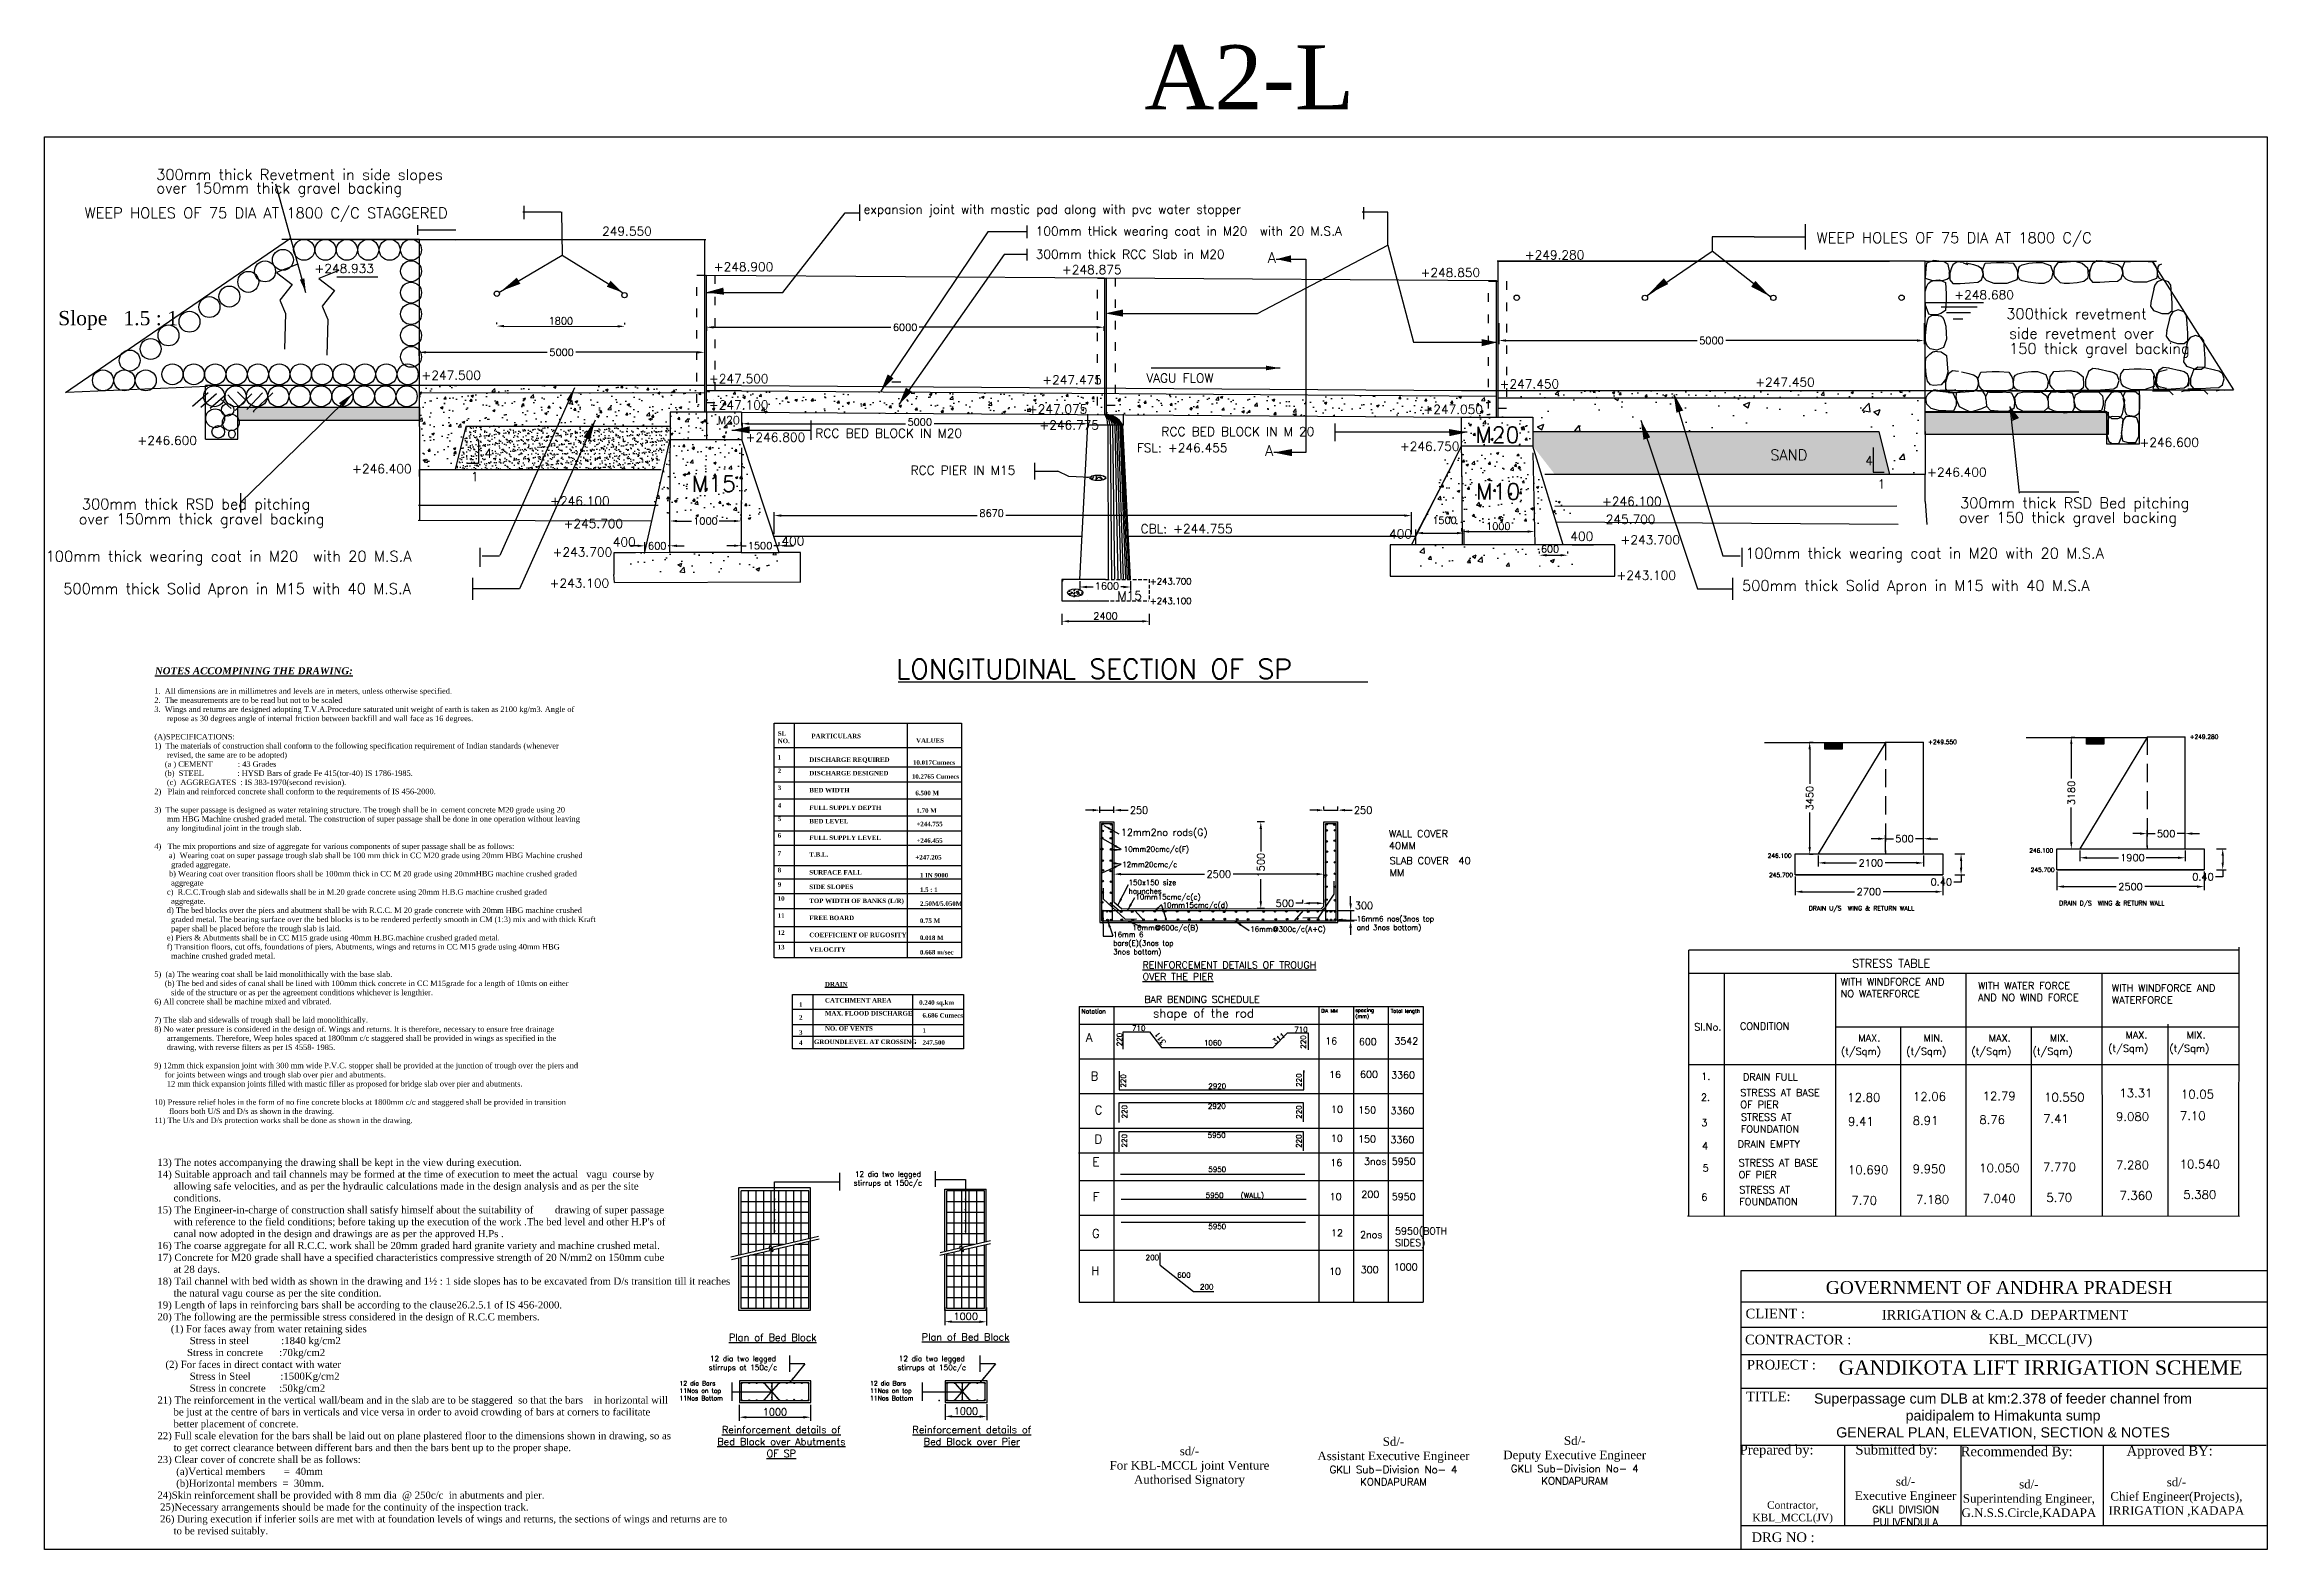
# Model space of a CAD drawing. Header units: inches. Extents: x 52682 to 53462, y 80994 to 81522.
import ezdxf

# ---------------------------------------------------------------- set-up
doc = ezdxf.new("R2010")
doc.units = ezdxf.units.IN
doc.header["$MEASUREMENT"] = 0
doc.linetypes.add('ACAD_ISO03W100', pattern=[30, 12, -18])
doc.linetypes.add('DASHED2', pattern=[9.525, 6.35, -3.175])
for name, color, linetype in [('dim', 2, 'Continuous'), ('hat', 8, 'Continuous'), ('K', 7, 'Continuous'), ('MEASUREMENT', 7, 'Continuous'), ('table border', 1, 'Continuous'), ('text', 6, 'Continuous')]:
    doc.layers.add(name, color=color, linetype=linetype)
doc.styles.add('RC', font='romanc.shx')
doc.styles.add('rs', font='romans.shx')
doc.styles.get("Standard").update_dxf_attribs({"font": 'romans.shx'})
doc.dimstyles.new('ISO-25', dxfattribs={"dimtxt": 2.5, "dimasz": 2.5, "dimexe": 1.25, "dimexo": 0.625, "dimtad": 1, "dimtxsty": 'Standard', "dimcen": 2.5, "dimadec": 0, "dimazin": 0, "dimtfac": 1, "dimtmove": 0, "dimatfit": 3, "dimfxl": 1, "dimarcsym": 0})
doc.dimstyles.get("Standard").update_dxf_attribs({"dimtxt": 1.5, "dimasz": 1.5, "dimexe": 0.18, "dimexo": 0.0625, "dimgap": 0.09, "dimtad": 0, "dimdec": 0, "dimlfac": 100, "dimzin": 0, "dimdsep": 46, "dimtxsty": 'Standard', "dimblk": 'OBLIQUE', "dimcen": 0.09, "dimadec": 0, "dimazin": 0, "dimtfac": 1, "dimtdec": 0, "dimtofl": 0, "dimtmove": 0, "dimatfit": 3, "dimfxl": 1, "dimtolj": 1, "dimtzin": 0, "dimarcsym": 0})
pattern_1 = [(50, (53027.993, 82178.2555), (9.109233, -0.796954), [0.9525, -10.4775]), (355, (53027.993, 82178.2555), (-1.76214, 9.55283), [0.762, -8.382]), (100.451, (53028.752, 82178.189), (7.347125, 8.75583), [0.8095, -8.9045]), (46.1842, (53027.993, 82180.796), (13.55395, -2.10212), [1.42875, -15.71625]), (96.6356, (53029.122, 82180.62), (11.87021, 12.37128), [1.21425, -13.35675]), (351.184, (53027.993, 82180.796), (11.87023, 12.37126), [1.143, -12.573]), (21, (53029.263, 82180.1605), (7.580744, -5.113276), [0.9525, -10.4775]), (326, (53029.263, 82180.1605), (3.0901, 9.2094), [0.762, -8.382]), (71.4514, (53029.8945, 82179.734), (10.670825, 4.09614), [0.8095, -8.9045]), (37.5, (53027.9928, 82178.2555), (0.15443, 4.227752), [0, -8.2804, 0, -8.509, 0, -8.41375]), (7.5, (53027.9928, 82178.2555), (3.340983, 5.009029), [0, -4.8514, 0, -8.0899, 0, -3.20675]), (327.5, (53025.1607, 82178.2555), (6.77953, -0.286437), [0, -3.175, 0, -9.906, 0, -13.1445]), (317.5, (53023.8907, 82178.2555), (7.40646, 1.271325), [0, -4.1275, 0, -6.5786, 0, -9.3345])]
pattern_2 = [(50, (-11625.0407, -20431.9942), (2.24143807, -0.196100422), [0.234375, -2.578125]), (355, (-11625.0407, -20431.9942), (-0.433597918, 2.35060042), [0.1875, -2.0625]), (100.4514, (-11624.854, -20432.0105), (1.807841818, 2.15449857), [0.199188094, -2.1910691]), (46.1842, (-11625.0407, -20431.3692), (3.33512828, -0.51724692), [0.3515625, -3.8671875]), (96.6356, (-11624.7628, -20431.4123), (2.920820955, 3.04411835), [0.29878215, -3.286603125]), (351.1842, (-11625.0407, -20431.369), (2.92081858, 3.04412063), [0.28125, -3.09375]), (21, (-11624.7282, -20431.5254), (1.865334538, -1.258184033), [0.234375, -2.578125]), (326, (-11624.7282, -20431.5254), (0.760360412, 2.26609389), [0.1875, -2.0625]), (71.4514, (-11624.5728, -20431.6303), (2.625695714, 1.007907802), [0.199188094, -2.1910691]), (37.5, (-11625.04075, -20431.99416), (0.037999548, 1.040293293), [0, -2.0375, 0, -2.09375, 0, -2.0703125]), (7.5, (-11625.0407, -20431.9942), (0.822092305, 1.2325366), [0, -1.19375, 0, -1.990625, 0, -0.7890625]), (327.5, (-11625.7376, -20431.99416), (1.668195113, -0.070483974), [0, -0.78125, 0, -2.4375, 0, -3.234375]), (317.5, (-11626.0501, -20431.9942), (1.82245678, 0.31282807), [0, -1.015625, 0, -1.61875, 0, -2.296875])]
pattern_3 = [(50, (54545.792, 82178.2555), (9.109233, -0.796954), [0.9525, -10.4775]), (355, (54545.792, 82178.2555), (-1.76214, 9.55283), [0.762, -8.382]), (100.451, (54546.551, 82178.189), (7.347125, 8.755834), [0.8095, -8.9045]), (46.1842, (54545.792, 82180.796), (13.55395, -2.102116), [1.42875, -15.71625]), (96.6356, (54546.922, 82180.62), (11.87021, 12.37128), [1.21425, -13.35675]), (351.184, (54545.792, 82180.796), (11.87023, 12.37126), [1.143, -12.573]), (21, (54547.062, 82180.1605), (7.580744, -5.113276), [0.9525, -10.4775]), (326, (54547.062, 82180.1605), (3.0901, 9.2094), [0.762, -8.382]), (71.4514, (54547.694, 82179.734), (10.670825, 4.096143), [0.8095, -8.9045]), (37.5, (54545.7923, 82178.2555), (0.15443, 4.227752), [0, -8.2804, 0, -8.509, 0, -8.41375]), (7.5, (54545.7923, 82178.2555), (3.340983, 5.009029), [0, -4.8514, 0, -8.0899, 0, -3.20675]), (327.5, (54542.9602, 82178.2555), (6.77953, -0.286437), [0, -3.175, 0, -9.906, 0, -13.1445]), (317.5, (54541.69, 82178.2555), (7.40646, 1.271325), [0, -4.1275, 0, -6.5786, 0, -9.3345])]
pattern_4 = [(37.5, (54545.7923, 82178.2555), (-0.0800016, 2.4470662), [0, -1.9304, 0, -2.159, 0, -2.06375]), (7.5, (54545.7923, 82178.2555), (2.2476164, 3.5841255), [0, -1.0414, 0, -1.7399, 0, -0.66675]), (327.5, (54544.2302, 82178.2555), (3.9549619, 0.007186), [0, -0.635, 0, -2.286, 0, -2.9845]), (317.5, (54544.2302, 82178.2555), (3.817782, 1.1146466), [0, -0.3175, 0, -1.4986, 0, -1.7145])]
pattern_5 = [(228.0128, (1.44, 2), (-15.99999646432, -18.00000268321), [0.269072, -26.638176]), (184.9697, (1.26, 1.8), (24.000002103035, 1.999982614014), [0.461736, -45.71185]), (132.5104, (0.8, 1.76), (19.9999814367, -22.00001734774), [0.325576, -32.232064]), (267.2737, (0.02, 1.26), (1.99999203545, 40.00000058995), [0.420476, -41.627116]), (292.8337, (0, 0.84), (-10.00001981087, 23.99999282356), [0.41231, -40.818746]), (357.2737, (0.16, 0.46), (-40.00000058995, 1.99999203545), [0.420476, -41.627116]), (37.6942, (0.58, 0.44), (-26.000014691236, -19.99998081032), [0.556058, -55.049698]), (72.2553, (1.02, 0.78), (14.00002152541, 43.99999246248), [0.524976, -51.972642]), (121.4296, (1.18, 1.28), (-16.00001646835, 25.999990072985), [0.4219, -41.768146]), (175.2364, (0.96, 1.64), (22.00000189264, -1.99998306532), [0.481664, -23.601526]), (222.3974, (0.48, 1.68), (-24.000014702146, -21.99998416403), [0.622896, -61.66675]), (138.8141, (2, 1.24), (-14.0000058936, 11.9999946267), [0.212602, -21.047688]), (171.4692, (1.84, 1.38), (25.99999656963, -4.00001582008), [0.404474, -40.043022]), (225, (1.44, 1.44), (-2e-16, -2.000000619), [0.282842, -2.545584]), (203.1986, (1.3, 1.68), (9.9999994613, 4.0000026505), [0.152316, -15.07923]), (291.8014, (1.16, 1.62), (-1.999999821, 6.000000546), [0.215406, -10.554924]), (30.9638, (1.24, 1.42), (5.9999960446, 4.0000049671), [0.349858, -11.312046]), (161.5651, (1.54, 1.6), (4.000000869, -1.9999968064), [0.252982, -6.071574]), (16.3895, (0, 1.62), (20.00000439682, 5.99998541964), [0.3544, -35.08569]), (70.3462, (0.34, 1.72), (-7.99999049474, -22.00000427121), [0.297322, -29.434816]), (293.1986, (1.54, 2), (-4.0000026505, 9.9999994613), [0.30463, -14.926916]), (343.6105, (1.66, 1.72), (-20.00000439682, 5.99998541964), [0.3544, -35.08569]), (339.444, (0, 0.38), (-10.0000036891, 3.99999199284), [0.34176, -16.746248]), (294.7751, (0.32, 0.26), (-9.9999843785, 22.00000684368), [0.286356, -28.349286]), (66.8014, (1.56, 0), (4.0000026505, 9.9999994613), [0.30463, -14.926916]), (17.354, (1.68, 0.28), (-26.0000040382, -7.99998900452), [0.335262, -33.190848]), (69.444, (0.58, 0), (-3.99999199284, -10.0000036891), [0.17088, -16.917128]), (101.3099, (1.44, 0), (-1.9999952643, 8.0000015045), [0.10198, -10.096058]), (165.9638, (1.42, 0.1), (6.000001092, -1.9999961147), [0.41231, -7.8339]), (186.009, (1.02, 0.2), (19.99999950181, 1.99999863496), [0.3821, -37.827846]), (303.6901, (1.24, 1.24), (-2.000002669, 3.9999991155), [0.288444, -6.922658]), (353.1572, (1.4, 1), (33.99999873096, -4.00001599585), [0.503588, -49.855126]), (60.9454, (1.9, 0.94), (-8.0000000544, -14.00000076914), [0.205912, -20.385348]), (90, (2, 1.12), (-2, 2), [0.12, -1.88]), (120.2564, (0.98, 0.26), (7.9999897736, -14.0000049117), [0.277848, -27.50704]), (48.0128, (0.84, 0.5), (15.99999646432, 18.00000268321), [0.538144, -26.369104]), (0, (1.2, 0.9), (2, 2), [0.52, -1.48]), (325.3048, (1.72, 0.9), (-19.99998851798, 14.00001721919), [0.316228, -31.306548]), (254.0546, (1.98, 0.72), (-1.9999997786, -8.0000002533), [0.291204, -14.269016]), (207.646, (1.9, 0.44), (-37.99999161436, -20.00001542634), [0.47413, -46.938948]), (175.4261, (1.48, 0.22), (-26.000001116624, 1.99998960232), [0.501598, -49.658148])]

msp = doc.modelspace()

# ---------------------------------------------------------------- texts
for s, height, p in [('expansion joint with mastic pad along with pvc water stopper', 3.125, (52969.634, 81462.257)), ('249.550', 3.125, (52877.99, 81454.566)), ('100mm tHick wearing coat in M20  with 20 M.S.A', 3.125, (53030.017, 81454.601)), ('+248.933', 3.125, (52777.102, 81441.496)), ('+248.900', 3.125, (52917.078, 81442.067)), ('300mm thick RCC Slab in M20', 3.125, (53030.017, 81446.472)), ('+248.875', 3.125, (53039.171, 81441.092)), ('A', 3.75, (53111.351, 81444.986)), ('+249.280', 3.125, (53201.418, 81446.238)), ('+248.850', 3.125, (53164.895, 81440.079)), ('+248.680', 3.125, (53352.006, 81432.243)), ('+247.500', 3.125, (52814.608, 81404.053)), ('+247.500', 3.125, (52915.408, 81402.856)), ('+247.475', 3.125, (53032.268, 81402.442)), ('VAGU FLOW', 3.125, (53068.761, 81403.066)), ('+247.450', 3.125, (53282.204, 81401.646)), ('+247.100', 3.125, (52915.408, 81393.631)), ('+247.450', 3.125, (53192.596, 81401.034)), ('M20', 2.8125, (52918.537, 81388.476)), ('+247.075', 3.125, (53027.211, 81392.201)), ('+246.775', 3.125, (53031.253, 81386.609)), ('+247.050', 3.125, (53165.879, 81392.093)), ('+246.600', 3.125, (52715.033, 81381.197)), ('+246.800', 3.125, (52928.27, 81382.309)), ('RCC BED BLOCK IN M20', 3.125, (52952.753, 81383.737)), ('FSL: +246.455', 3.125, (53065.474, 81378.629)), ('RCC BED BLOCK IN M 20', 3.125, (53074.069, 81384.321)), ('A', 3.75, (53110.406, 81377.33)), ('+246.750', 3.125, (53157.649, 81379.152)), ('M20', 5.625, (53184.124, 81381.895)), ('+246.600', 3.125, (53416.922, 81380.523)), ('+246.400', 3.125, (52790.3, 81371.273)), ('4', 3.125, (52836.739, 81376.716)), ('RCC PIER IN M15', 3.125, (52986.119, 81370.755)), ('4', 3.125, (53320.839, 81374.075)), ('+246.400', 3.125, (53342.456, 81370.08)), ('1', 3.125, (52831.956, 81368.528)), ('M10', 5.625, (53184.407, 81362.087)), ('1', 3.125, (53325.147, 81365.95)), ('+246.100', 3.125, (52859.75, 81359.98)), ('+246.100', 3.125, (53228.494, 81359.845)), ('+245.700', 3.125, (52864.448, 81352.044)), ('CBL: +244.755', 3.125, (53066.746, 81350.25)), ('400', 3.125, (53153.868, 81348.448)), ('400', 3.125, (53217.405, 81347.585)), ('245.700', 3.125, (53229.849, 81353.58)), ('+243.700', 3.125, (52860.608, 81342.061)), ('400', 3.125, (52881.738, 81345.604)), ('400', 3.125, (52940.844, 81345.978)), ('+243.700', 3.125, (53234.991, 81346.369)), ('+243.100', 3.125, (52859.553, 81331.183)), ('+243.100', 3.125, (53233.566, 81333.923)), (' M15', 3.125, (53056.484, 81326.814)), ('LONGITUDINAL SECTION OF SP', 6.875, (52981.015, 81299.232)), ('710', 1.8281, (53063.765, 81175.807)), ('1060', 1.8281, (53088.963, 81170.69)), ('710', 1.8281, (53120.614, 81175.346)), ('2920', 1.8281, (53090.499, 81155.491)), ('2920', 1.8281, (53090.346, 81148.429)), ('5950', 1.8281, (53090.301, 81138.248)), ('5950', 1.8281, (53090.499, 81126.323)), ('5950    (WALL)', 1.82812, (53089.578, 81117.194)), ('5950', 1.8281, (53090.499, 81106.294)), ('200', 1.8281, (53068.528, 81095.393)), ('600', 1.8281, (53079.591, 81089.252)), ('200', 1.8281, (53087.58, 81085.107))]:
    msp.add_text(s, height=height).set_placement(p)
at = {"linetype": 'ACAD_ISO03W100'}
msp.add_text('M15', height=5.625, dxfattribs=at).set_placement((52909.434, 81364.777))
at = {"color": 0, "linetype": 'DASHED2', "ltscale": 0.2, "style": 'rs'}
for s, p in [('+249.280', (53434.576, 81278.127)), ('+249.550', (53342.862, 81276.321)), ('246.100', (53286.617, 81236.447)), ('246.100', (53378.331, 81238.253)), ('245.700', (53378.815, 81231.486)), ('245.700', (53287.101, 81229.68))]:
    msp.add_text(s, height=1.5, dxfattribs=at).set_placement(p)
at = {"color": 0, "style": 'RC'}
for s, height, p in [('DRAIN U/S  WING & RETURN WALL', 1.575, (53301.015, 81217.972)), ('DRAIN D/S  WING & RETURN WALL', 1.575, (53388.795, 81219.778)), ('STRESS TABLE', 2.85714, (53316.221, 81198.035)), ('Sl.No.', 2.5, (53260.823, 81175.923)), ('CONDITION', 2.5, (53276.868, 81176.186)), ('   MAX. ', 2.5, (53312.765, 81172.022)), ('   MIN. ', 2.5, (53335.636, 81172.022)), ('   MAX. ', 2.5, (53358.506, 81172.022)), ('   MIX. ', 2.5, (53379.935, 81172.022)), ('(t/Sqm)', 2.5, (53405.975, 81168.425)), ('   MAX. ', 2.5, (53406.451, 81173.068)), ('(t/Sqm)', 2.5, (53427.404, 81168.425)), ('   MIX. ', 2.5, (53427.88, 81173.068)), ('(t/Sqm)', 2.5, (53312.289, 81167.379)), ('(t/Sqm)', 2.5, (53335.159, 81167.379)), ('(t/Sqm)', 2.5, (53358.03, 81167.379)), ('(t/Sqm)', 2.5, (53379.458, 81167.379)), ('1.', 2.5, (53263.297, 81158.577)), ('DRAIN FULL', 2.5, (53277.893, 81158.336)), ('2.', 2.5, (53263.176, 81151.258)), ('3', 2.5, (53263.297, 81142.35)), ('4', 2.5, (53263.59, 81134.222)), ('5', 2.5, (53263.777, 81126.462)), ('6', 2.5, (53263.364, 81116.239))]:
    msp.add_text(s, height=height, dxfattribs=at).set_placement(p)
for s, rotation, p in [('220', 90, (53060.259, 81170.386)), ('311', 125.558424, (53075.754, 81171.756)), ('311', 34.971453, (53113.851, 81171.017)), ('220', 90, (53124.705, 81169.523)), ('220', 90, (53061.622, 81155.882)), ('220', 90, (53123.194, 81156.155)), ('220', 90, (53062.032, 81145.08)), ('220', 90, (53123.194, 81144.944)), ('220', 90, (53061.987, 81134.9)), ('220', 90, (53123.15, 81134.763))]:
    msp.add_text(s, height=1.8281, rotation=rotation).set_placement(p)
at = {"color": 2, "insert": (53104.84, 81510.094), "char_height": 22.5, "attachment_point": 5}
msp.add_mtext('{\\fTimes New Roman|b0|i0|c0|p18;A2-L}', dxfattribs=at)
for s, insert, char_height, width, attachment_point in [('SAND', (53287.517, 81379.553), 3.75, 0.05, 1), ('12mm2no rods(G)', (53059.855, 81246.606), 2.4375, 34.2394, 1), ('10mm20cmc/c(F)', (53060.881, 81240.405), 1.82812, 23.68236, 1), ('12mm20cmc/c', (53060.325, 81235.015), 1.82812, 23.68236, 1), ('150x150 size haunches', (53062.549, 81228.74), 1.82812, 23.68236, 1), ('10mm15cmc/c(c)', (53064.92, 81223.649), 1.82812, 23.68236, 1), ('10mm15cmc/c(d)', (53074.478, 81220.785), 1.82812, 23.68236, 1), ('16mm 6 bars(E)(3nos top 3nos bottom)', (53057.136, 81210.502), 1.82812, 29.44893, 1), ('16mm@600c/c(B) ', (53063.929, 81212.857), 1.82812, 23.68236, 1), ('16mm@300c/c(A+C) ', (53105.187, 81212.359), 1.82812, 23.68236, 1), ('16mm6 nos(3nos top and 3nos bottom)', (53142.514, 81215.993), 1.82812, 29.44893, 1), ('{\\LREINFORCEMENT DETAILS OF TROUGH OVER THE PIER}', (53067.437, 81200.088), 2.4375, 69.29336, 1), ('BAR BENDING SCHEDULE', (53068.065, 81187.998), 2.4375, 50.59515, 1), ('Notation', (53046.068, 81183.385), 1.5234, 10.46918, 1), ('shape of the rod ', (53071.108, 81183.484), 3.04688, 48.35473, 1), ('DIA MM ', (53130.031, 81183.413), 1.2188, 10.72994, 1), ('spacing (mm)', (53142.015, 81183.692), 1.28628, 11.28734, 1), ('Total length', (53154.454, 81183.407), 1.28628, 10.59059, 1), ('A', (53047.504, 81174.984), 3.047, 9.22626, 1), ('16', (53131.497, 81173.421), 2.4375, 9.54176, 1), ('600', (53143.278, 81173.239), 2.4375, 9.54176, 1), ('3542', (53155.721, 81173.461), 2.4375, 9.54176, 1), ('B', (53049.225, 81161.457), 3.047, 9.22626, 1), ('16', (53132.834, 81161.693), 2.4375, 9.54176, 1), ('600', (53143.708, 81161.734), 2.4375, 9.54176, 1), ('3360', (53154.61, 81161.471), 2.4375, 9.54176, 1), ('C', (53050.637, 81149.538), 3.047, 9.22626, 1), ('10', (53133.501, 81149.481), 2.4375, 9.54176, 1), ('150', (53143.056, 81149.259), 2.4375, 9.54176, 1), ('3360', (53154.388, 81149.037), 2.4375, 9.54176, 1), ('D', (53050.592, 81139.358), 3.047, 9.22626, 1), ('10', (53133.456, 81139.3), 2.4375, 9.54176, 1), ('150', (53143.011, 81139.078), 2.4375, 9.54176, 1), ('3360', (53154.343, 81138.856), 2.4375, 9.54176, 1), ('12 dia two legged \\Pstirrups at 150c/c', (52978.174, 81126.521), 1.875, 33.7924, 2), ('E', (53049.853, 81131.348), 3.047, 9.22626, 1), ('16', (53133.279, 81130.83), 2.4375, 9.54176, 1), ('3nos', (53145.056, 81131.274), 2.4375, 9.54176, 1), ('5950', (53154.833, 81131.274), 2.4375, 9.54176, 1), ('F', (53050.01, 81119.116), 3.047, 9.22626, 1), ('10', (53133.056, 81118.84), 2.4375, 9.54176, 1), ('200', (53144.167, 81119.728), 2.4375, 9.54176, 1), ('5950', (53154.833, 81118.84), 2.4375, 9.54176, 1), ('G', (53049.704, 81106.254), 3.047, 9.22626, 1), ('12', (53133.501, 81106.183), 2.4375, 9.54176, 1), ('2nos', (53143.722, 81105.517), 2.4375, 9.54176, 1), ('5950(BOTH SIDES)', (53155.944, 81106.85), 2.4375, 9.54176, 1), ('H', (53049.453, 81093.207), 3.047, 9.22626, 1), ('10', (53132.834, 81092.639), 2.4375, 9.54176, 1), ('300', (53143.944, 81093.305), 2.4375, 9.54176, 1), ('1000', (53155.499, 81094.193), 2.4375, 9.54176, 1), ('{\\LPlan of Bed Block}', (52937.778, 81069.526), 2.5, 39.17363, 2), ('{\\LPlan of Bed Block}', (53005.393, 81069.706), 2.5, 39.17363, 2), ('12 dia two legged \\Pstirrups at 150c/c', (52927.352, 81061.804), 1.875, 65.37307, 2), ('12 dia two legged \\Pstirrups at 150c/c', (52993.554, 81061.804), 1.875, 33.7924, 2), ('12 dia Bars 11Nos on top 11Nos Bottom', (52905.101, 81053.004), 1.5625, 18.17926, 1), ('12 dia Bars 11Nos on top \\P11Nos Bottom', (52971.901, 81053.004), 1.5625, 18.17926, 1), ('{\\LReinforcement details of\\PBed Block over Abutments\\POF SP}', (52940.802, 81037.192), 2.5, 75.31402, 2), ('{\\LReinforcement details of\\PBed Block over Pier}', (53007.603, 81037.192), 2.5, 75.31402, 2)]:
    msp.add_mtext(s, dxfattribs=dict(insert=insert, char_height=char_height, width=width, attachment_point=attachment_point))
at = {"char_height": 2.5, "attachment_point": 1}
for s, insert in [('{\\fTimes New Roman|b1|i1|c0|p18;\\L NOTES ACCOMPINING THE DRAWING:\\P\\fTimes New Roman|b0|i1|c0|p18;\\H0.7685x;\\l              \\P\\fTimes New Roman|b0|i0|c0|p18; 1.  All dimensions are in millimetres and levels are in meters, unless otherwise specified.\\P 2.  The measurements are to be read but not to be scaled\\P 3.  Wings and returns are designed adopting T.V.A.Procedure saturated unit weight of earth is taken as 2100 kg/m3. Angle of\\P       repose as 30 degrees angle of internal friction between backfill and wall face as 16 degrees.\\P \\P (A)SPECIFICATIONS:\\P 1)  The materials of construction shall conform to the following specification requirement of Indian standards (whenever\\P       revised, the same are to be adopted)\\P      (a ) CEMENT            : 43 Grades\\P      (b)  STEEL                : HYSD Bars of grade Fe 415(tor-40) IS 1786-1985.\\P       (c)  AGGREGATES  : IS 383-1970(second revision).\\P 2)   Plain and reinforced concrete shall conform to the requirements of IS 456-2000.\\P\\P 3)  The super passage is designed as water retaining structure. The trough shall be in  cement concrete M20 grade using 20\\P       mm HBG Machine crushed graded metal. The construction of super passage shall be done in one operation without leaving\\P       any longitudinal joint in the trough slab.\\P\\P 4)   The mix proportions and size of aggregate for various components of super passage shall be as follows:\\P        a)  Wearing coat on super passage trough slab shall be 100 mm thick in CC M20 grade using 20mm HBG Machine crushed\\P         graded aggregate.\\P        b) Wearing coat over transition floors shall be 100mm thick in CC M 20 grade using 20mmHBG machine crushed graded\\P         aggregate \\P       c)  R.C.C.Trough slab and sidewalls shall be in M.20 grade concrete using 20mm H.B.G machine crushed graded\\P         aggregate.\\P       d) The bed blocks over the piers and abutment shall be with R.C.C. M 20 grade concrete with 20mm HBG machine crushed\\P         graded metal. The bearing surface over the bed blocks is to be rendered perfectly smooth in CM (1:3) mix and with thick Kraft\\P         paper shall be placed before the trough slab is laid.\\P       e) Piers & Abutments shall be in CC M15 grade using 40mm H.BG.machine crushed graded metal.\\P       f) Transition floors, cut offs, foundations of piers, Abutments, wings and returns in CC M15 grade using 40mm HBG\\P         machine crushed graded metal.\\P\\P 5)  (a) The wearing coat shall be laid monolithically with the base slab.\\P      (b) The bed and sides of canal shall be lined with 100mm thick concrete in CC M15grade for a length of 10mts on either\\P         side of the structure or as per the agreement conditions whichever is lengthier.                     \\P 6) All concrete shall be machine mixed and vibrated.\\P\\P 7) The slab and sidewalls of trough shall be laid monolithically.\\P 8) No water pressure is considered in the design of. Wings and returns. It is therefore, necessary to ensure free drainage\\P       arrangements. Therefore, Weep holes spaced at 1800mm c/c staggered shall be provided in wings as specified in the\\P       drawing, with reverse filters as per IS 4558- 1985.\\P\\P 9) 12mm thick expansion joint with 300 mm wide P.V.C. stopper shall be provided at the junction of trough over the piers and\\P      for joints between wings and trough slab over pier and abutments.\\P       12 mm thick expansion joints filled with mastic filler as proposed for bridge slab over pier and abutments.\\P\\P 10) Pressure relief holes in the form of no fine concrete blocks at 1800mm c/c and staggered shall be provided in transition\\P        floors both U/S and D/s as shown in the drawing.\\P 11) The U/s and D/s protection works shall be done as shown in the drawing.}', (52720.259, 81303.27)), ("\\P{\\fTimes New Roman|b0|i0|c0|p18;  13) The notes accompanying the drawing shall be kept in the view during execution.\\P  14) Suitable approach and tail channels may be formed at the time of execution to meet the actual   vagu  course by\\P        allowing safe velocities, and as per the hydraulic calculations made in the design analysis and as per the site\\P        conditions.\\P  15) The Engineer-in-charge of construction shall satisfy himself about the suitability of        drawing of super passage\\P        with reference to the field conditions; before taking up the execution of the work .The bed level and other H.P's of\\P        canal now adopted in the design and drawings are as per the approved H.Ps .\\P  16) The coarse aggregate for all R.C.C. work shall be 20mm graded hard granite variety and machine crushed metal.\\P  17) Concrete for M20 grade shall have a specified characteristics compressive strength of 20 N/mm2 on 150mm cube\\P        at 28 days.\\P  18) Tail channel with bed width as shown in the drawing and 1½ : 1 side slopes has to be excavated from D/s transition till it reaches\\P        the natural vagu course as per the site condition.\\P  19) Length of laps in reinforcing bars shall be according to the clause26.2.5.1 of IS 456-2000.\\P  20) The following are the permissible stress considered in the design of R.C.C members.\\P       (1) For faces away from water retaining sides\\P              Stress in steel            :1840 kg/cm2\\P             Stress in concrete      :70kg/cm2\\P     (2) For faces in direct contact with water \\P              Stress in Steel           :1500Kg/cm2\\P              Stress in concrete     :50kg/cm2\\P  21) The reinforcement in the vertical wall/beam and in the slab are to be staggered  so that the bars    in horizontal will\\P        be just at the centre of bars in verticals and vice versa in order to avoid crowding of bars at corners to facilitate\\P        better placement of concrete.\\P  22) Full scale elevation for the bars shall be laid out on plane plastered floor to the dimensions shown in drawing, so as\\P        to get correct clearance between different bars and then the bars bent up to the proper shape. \\P  23) Clear cover of concrete shall be as follows:\\P         (a)Vertical members       =  40mm\\P         (b)Horizontal members  =  30mm.\\P  24)Skin reinforcement shall be provided with 8 mm dia  @ 250c/c  in abutments and pier.\\P   25)Necessary arrangements should be made for the continuity of the inspection track.\\P   26) During execution if inferier soils are met with at foundation levels of wings and returns, the sections of wings and returns are to \\P        to be revised suitably. }", (52720.179, 81135.124))]:
    msp.add_mtext(s, dxfattribs=dict(at, insert=insert))
at = {"color": 0, "char_height": 2.5, "width": 32.80628, "attachment_point": 1, "style": 'RC'}
for s, insert in [('WALL COVER    40MM', (53153.832, 81246.138)), ('SLAB COVER  40 MM', (53154.053, 81236.667)), ('DRAIN EMPTY', (53276.051, 81137.34)), ('STRESS AT BASE OF PIER', (53276.415, 81130.771)), ('STRESS AT FOUNDATION', (53276.635, 81121.301))]:
    msp.add_mtext(s, dxfattribs=dict(at, insert=insert))
at = {"attachment_point": 1, "style": 'rs'}
for s, insert, char_height, width in [('WITH WINDFORCE AND NO WATERFORCE', (53312.191, 81194.207), 2.5, 42.73507), ('WITH WATER FORCE AND NO WIND FORCE', (53360.368, 81192.89), 2.5, 42.73507), ('WITH WINDFORCE AND  WATERFORCE', (53407.255, 81192.035), 2.5, 42.73507), ('STRESS AT BASE \\POF PIER', (53277.035, 81155.365), 2.5, 35.47235), ('{\\H0.6x;13.31}', (53409.918, 81155.491), 5, 18.41122), ('{\\H0.6x;10.05}', (53431.468, 81155.056), 5, 18.41122), ('{\\H0.6x;12.80}', (53314.501, 81153.929), 5, 18.41122), ('{\\H0.6x;12.06}', (53337.515, 81154.257), 5, 18.41122), ('{\\H0.6x;12.79}', (53361.973, 81154.445), 5, 18.41122), ('{\\H0.6x;10.550}', (53383.522, 81154.01), 5, 18.41122), ('{\\H0.6x;9.080}', (53408.747, 81147.194), 5, 18.41122), ('{\\H0.6x;7.10}', (53431.103, 81147.523), 5, 18.41122), ('STRESS AT FOUNDATION', (53277.193, 81146.789), 2.5, 35.47235), ('{\\H0.6x;9.41}', (53314.773, 81145.491), 5, 18.41122), ('{\\H0.6x;8.91}', (53337.459, 81145.82), 5, 18.41122), ('{\\H0.6x;8.76}', (53360.801, 81146.148), 5, 18.41122), ('{\\H0.6x;7.41}', (53383.158, 81146.477), 5, 18.41122), ('{\\H0.6x;10.690}', (53314.728, 81128.547), 5, 18.41122), ('{\\H0.6x;9.950}', (53337.413, 81128.875), 5, 18.41122), ('{\\H0.6x;10.050}', (53360.756, 81129.203), 5, 18.41122), ('{\\H0.6x;7.770}', (53383.113, 81129.532), 5, 18.41122), ('{\\H0.6x;7.280}', (53408.702, 81130.249), 5, 18.41122), ('{\\H0.6x;10.540}', (53431.058, 81130.578), 5, 18.41122), ('{\\H0.6x;7.70}', (53315.946, 81117.835), 5, 18.41122), ('{\\H0.6x;7.180}', (53338.631, 81118.163), 5, 18.41122), ('{\\H0.6x;7.040}', (53361.974, 81118.492), 5, 18.41122), ('{\\H0.6x;5.70}', (53384.33, 81118.82), 5, 18.41122), ('{\\H0.6x;7.360}', (53409.919, 81119.538), 5, 18.41122), ('{\\H0.6x;5.380}', (53432.276, 81119.866), 5, 18.41122)]:
    msp.add_mtext(s, dxfattribs=dict(at, insert=insert, char_height=char_height, width=width))
at = {"color": 0, "attachment_point": 5}
for s, insert, char_height in [('{\\fTimes New Roman|b0|i0|c0|p18;GOVERNMENT OF ANDHRA PRADESH}', (53367.67, 81085.756), 4.5), ('{\\fTimes New Roman|b0|i0|c0|p18;CLIENT :}', (53289.26, 81076.627), 3.375), ('{\\fTimes New Roman|b0|i0|c0|p18;IRRIGATION & C.A.D  DEPARTMENT}', (53369.791, 81076.225), 3.375), ('{\\fTimes New Roman|b0|i0|c0|p18;CONTRACTOR :}', (53297.281, 81067.518), 3.375), ('{\\fTimes New Roman|b0|i0|c0|p18;KBL_MCCL(JV)}', (53382.245, 81067.117), 3.375), ('{\\fTimes New Roman|b0|i0|c0|p18;PROJECT :}', (53291.409, 81058.709), 3.375), ('{\\fTimes New Roman|b0|i0|c0|p18;\\H1.481x;GANDIKOTA LIFT IRRIGATION SCHEME \\Fromans.shx|c0;}', (53382.245, 81057.719), 3.375), ('{\\fTimes New Roman|b0|i0|c0|p18;TITLE:}', (53286.834, 81047.572), 3.375), ('{\\fTimes New Roman|b0|i0|c0|p18;\\P\\fArial|b0|i0|c0|p34;Superpassage cum DLB at km:2.378 of feeder channel from \\Ppaidipalem to Himakunta sump\\PGENERAL PLAN, ELEVATION, SECTION & NOTES}', (53369.109, 81043.593), 3.5625), ('{\\fTimes New Roman|b0|i0|c0|p18;\\H1.154x;sd/-\\PFor KBL-MCCL joint Venture\\PAuthorised Signatory}', (53083.89, 81022.987), 2.6), ('{\\fTimes New Roman|b0|i0|c0|p18;\\H1.154x;Sd/-\\PAssistant Executive Engineer\\P}GKLI Sub-Division No- 4\\PKONDAPURAM', (53155.422, 81024.808), 2.6), ('{\\fTimes New Roman|b0|i0|c0|p18;\\H1.154x;Sd/-\\PDeputy Executive Engineer\\P}GKLI Sub-Division No- 4\\PKONDAPURAM', (53218.94, 81025.15), 2.6), ('{\\fTimes New Roman|b0|i0|c0|p18;Prepared by:}', (53289.742, 81028.381), 3.375), ('{\\fTimes New Roman|b0|i0|c0|p18;Submitted by:}', (53331.749, 81028.381), 3.375), ('{\\fTimes New Roman|b0|i0|c0|p18;Recommended By:}', (53373.91, 81027.791), 3.375), ('{\\fTimes New Roman|b0|i0|c0|p18;Approved BY:}', (53427.534, 81028.026), 3.375), ('{\\fTimes New Roman|b0|i0|c0|p18;\\H1.154x;sd/-\\PExecutive Engineer\\P}GKLI DIVISION\\PPULIVENDULA', (53334.941, 81010.837), 2.6), ('{\\fTimes New Roman|b0|i0|c0|p18;\\H1.154x;sd/-\\PSuperintending Engineer,\\PG.N.S.S.Circle,KADAPA}', (53378.169, 81011.505), 2.6), ('{\\fTimes New Roman|b0|i0|c0|p18;\\H1.154x;sd/-\\PChief Engineer(Projects),\\PIRRIGATION ,KADAPA}', (53429.897, 81012.252), 2.6), ('{\\fTimes New Roman|b0|i0|c0|p18;\\PContractor,\\PKBL_MCCL(JV)}', (53295.367, 81009.103), 2.625), ('{\\fTimes New Roman|b0|i0|c0|p18;DRG NO :}', (53291.992, 80998.212), 3.375)]:
    msp.add_mtext(s, dxfattribs=dict(at, insert=insert, char_height=char_height))
at = {"layer": 'K', "linetype": 'Continuous', "char_height": 1.575, "width": 450.16508, "attachment_point": 1}
for s, insert in [('{\\fTimes New Roman|b1|i0|c0|p18;SL\\PNO.}', (52939.55, 81280.835)), ('{\\fTimes New Roman|b1|i0|c0|p18;PARTICULARS}', (52951.345, 81279.936)), ('{\\fTimes New Roman|b1|i0|c0|p18;1}', (52939.55, 81272.454)), ('{\\fTimes New Roman|b1|i0|c0|p18;VALUES}', (52988.048, 81278.37)), ('{\\fTimes New Roman|b1|i0|c0|p18;2}', (52939.55, 81267.741)), ('{\\fTimes New Roman|b1|i0|c0|p18;DISCHARGE REQUIRED}', (52950.619, 81271.634)), ('{\\fTimes New Roman|b1|i0|c0|p18;DISCHARGE DESIGNED}', (52950.619, 81266.921)), ('{\\fTimes New Roman|b1|i0|c0|p18;10.2765 Cumecs}', (52986.585, 81265.736)), ('{\\fTimes New Roman|b1|i0|c0|p18;10.017Cumecs}', (52986.986, 81270.648)), ('{\\fTimes New Roman|b1|i0|c0|p18;3}', (52939.55, 81261.76)), ('{\\fTimes New Roman|b1|i0|c0|p18;BED WIDTH}', (52950.619, 81260.94)), ('{\\fTimes New Roman|b1|i0|c0|p18;6.500 M}', (52987.788, 81259.954)), ('{\\fTimes New Roman|b1|i0|c0|p18;4}', (52939.55, 81255.597)), ('{\\fTimes New Roman|b1|i0|c0|p18;5}', (52939.55, 81250.884)), ('{\\fTimes New Roman|b1|i0|c0|p18;BED LEVEL}', (52950.619, 81250.064)), ('{\\fTimes New Roman|b1|i0|c0|p18;FULL SUPPLY DEPTH}', (52950.619, 81254.777)), ('{\\fTimes New Roman|b1|i0|c0|p18;+244.755}', (52988.189, 81249.079)), ('{\\fTimes New Roman|b1|i0|c0|p18;1.70 M}', (52988.189, 81253.791)), ('{\\fTimes New Roman|b1|i0|c0|p18;6}', (52939.55, 81245.084)), ('{\\fTimes New Roman|b1|i0|c0|p18;FULL SUPPLY LEVEL}', (52950.619, 81244.264)), ('{\\fTimes New Roman|b1|i0|c0|p18;+246.455}', (52988.189, 81243.279)), ('{\\fTimes New Roman|b1|i0|c0|p18;8}', (52939.55, 81232.94)), ('{\\fTimes New Roman|b1|i0|c0|p18;7}', (52939.55, 81238.816)), ('{\\fTimes New Roman|b1|i0|c0|p18;T.B.L.}', (52950.619, 81238.396)), ('{\\fTimes New Roman|b1|i0|c0|p18;+247.205}', (52987.788, 81237.41)), ('{\\fTimes New Roman|b1|i0|c0|p18;9}', (52939.55, 81227.865)), ('{\\fTimes New Roman|b1|i0|c0|p18;SURFACE FALL}', (52950.619, 81232.12)), ('{\\fTimes New Roman|b1|i0|c0|p18;SIDE SLOPES}', (52950.619, 81227.045)), ('{\\fTimes New Roman|b1|i0|c0|p18;1 IN 9000}', (52989.391, 81231.134)), ('{\\fTimes New Roman|b1|i0|c0|p18;1.5 : 1}', (52989.391, 81226.059)), ('{\\fTimes New Roman|b1|i0|c0|p18;10}', (52939.55, 81222.971)), ('{\\fTimes New Roman|b1|i0|c0|p18;TOP WIDTH OF BANKS (L/R)}', (52950.619, 81222.151)), ('{\\fTimes New Roman|b1|i0|c0|p18;2.50M/5.050M}', (52989.391, 81221.165)), ('{\\fTimes New Roman|b1|i0|c0|p18;11}', (52939.55, 81216.989)), ('{\\fTimes New Roman|b1|i0|c0|p18;12}', (52939.55, 81211.008)), ('{\\fTimes New Roman|b1|i0|c0|p18;FREE BOARD}', (52950.619, 81216.169)), ('{\\fTimes New Roman|b1|i0|c0|p18;COEFFICIENT OF RUGOSITY}', (52950.619, 81210.188)), ('{\\fTimes New Roman|b1|i0|c0|p18;0.75 M}', (52989.391, 81215.184)), ('{\\fTimes New Roman|b1|i0|c0|p18;13}', (52939.55, 81205.932)), ('{\\fTimes New Roman|b1|i0|c0|p18;VELOCITY}', (52950.619, 81205.112)), ('{\\fTimes New Roman|b1|i0|c0|p18;0.018 M}', (52989.391, 81209.202)), ('{\\fTimes New Roman|b1|i0|c0|p18;0.668 m/sec}', (52989.391, 81204.127)), ('{\\fTimes New Roman|b1|i0|c0|p18;\\LDRAIN}', (52956.113, 81192.931)), ('{\\fTimes New Roman|b1|i0|c0|p18;CATCHMENT AREA}', (52956.113, 81187.263)), ('{\\fTimes New Roman|b1|i0|c0|p18;0.240 sq.km}', (52989.131, 81186.491)), ('{\\fTimes New Roman|b1|i0|c0|p18;2}', (52947.022, 81181.265)), ('{\\fTimes New Roman|b1|i0|c0|p18;1}', (52947.022, 81185.799)), ('{\\fTimes New Roman|b1|i0|c0|p18;MAX. FLOOD DISCHARGE}', (52956.113, 81182.728)), ('{\\fTimes New Roman|b1|i0|c0|p18;6.686 Cumecs}', (52990.307, 81181.997)), ('{\\fTimes New Roman|b1|i0|c0|p18;4}', (52947.022, 81172.447)), ('{\\fTimes New Roman|b1|i0|c0|p18;3}', (52947.022, 81175.974)), ('{\\fTimes New Roman|b1|i0|c0|p18;GROUNDLEVEL AT CROSSING}', (52952.251, 81172.718)), ('{\\fTimes New Roman|b1|i0|c0|p18;NO. OF VENTS}', (52956.113, 81177.438)), ('{\\fTimes New Roman|b1|i0|c0|p18;247.500}', (52990.307, 81172.483)), ('{\\fTimes New Roman|b1|i0|c0|p18;1}', (52990.307, 81176.706))]:
    msp.add_mtext(s, dxfattribs=dict(at, insert=insert))
at = {"layer": 'MEASUREMENT'}
for s, p in [('300mm thick Revetment in side slopes', (52721.657, 81474.096)), ('over 150mm thick gravel backing', (52721.714, 81469.388)), ('WEEP HOLES OF 75 DIA AT 1800 C/C STAGGERED', (52696.585, 81460.647)), ('WEEP HOLES OF 75 DIA AT 1800 C/C', (53303.783, 81451.932)), ('300thick revetment ', (53370.264, 81425.287)), ('side revetment over ', (53371.266, 81418.444)), ('300mm thick RSD bed pitching ', (52695.602, 81358.603)), ('over 150 thick gravel backing', (53353.634, 81353.855)), ('300mm thick RSD Bed pitching', (53354.038, 81359.006)), ('over 150mm thick gravel backing', (52694.492, 81353.366)), ('100mm thick wearing coat in M20  with 20 M.S.A', (52682.899, 81340.29)), ('100mm thick wearing coat in M20 with 20 M.S.A', (53278.757, 81341.373)), ('500mm thick Solid Apron in M15 with 40 M.S.A', (52689.087, 81328.933)), ('500mm thick Solid Apron in M15 with 40 M.S.A', (53277.619, 81329.994))]:
    msp.add_text(s, height=3.75, dxfattribs=at).set_placement(p)
at = {"layer": 'MEASUREMENT', "attachment_point": 1}
for s, insert, char_height, width in [('{\\fTimes New Roman|b0|i0|c0|p18;Slope   1.5 : 1}', (52687.304, 81428.167), 5, 213.20774), ('150 thick gravel backing\\P', (53371.234, 81416.872), 3.75, 99.75)]:
    msp.add_mtext(s, dxfattribs=dict(at, insert=insert, char_height=char_height, width=width))
at = {"layer": 'text', "color": 0, "style": 'rs'}
for s, p in [('+243.700', (53069.985, 81332.307)), ('+243.100', (53069.985, 81325.413))]:
    msp.add_text(s, height=2.1875, dxfattribs=at).set_placement(p)

# ---------------------------------------------------------------- blocks, each defined once
blk = doc.blocks.new('*D283')
at = {"color": 0, "lineweight": -2, "transparency": 16777216}
for p, q in [((52926.05, 81044.67), (52926.05, 81039.07)), ((52928.55, 81040.32), (52948.55, 81040.32)), ((52951.05, 81044.67), (52951.05, 81039.07))]:
    blk.add_line(p, q, dxfattribs=at)
at = {"color": 0, "transparency": 16777216}
for points in [[(52928.55, 81040.74), (52928.55, 81039.9), (52926.05, 81040.32)], [(52948.55, 81040.74), (52948.55, 81039.9), (52951.05, 81040.32)]]:
    blk.add_solid(points, dxfattribs=at)
at = {"color": 0, "transparency": 16777216, "insert": (52938.55, 81042.19), "char_height": 2.5, "attachment_point": 5}
blk.add_mtext('1000', dxfattribs=at)
blk = doc.blocks.new('*D284')
at = {"color": 0, "lineweight": -2, "transparency": 16777216}
for p, q in [((52998.21, 81044.9), (52998.19, 81039.37)), ((53000.69, 81040.61), (53010.32, 81040.57)), ((53012.83, 81044.85), (53012.81, 81039.31))]:
    blk.add_line(p, q, dxfattribs=at)
at = {"color": 0, "transparency": 16777216}
for points in [[(53000.7, 81041.02), (53000.69, 81040.19), (52998.19, 81040.62)], [(53010.32, 81040.99), (53010.32, 81040.15), (53012.82, 81040.56)]]:
    blk.add_solid(points, dxfattribs=at)
at = {"color": 0, "transparency": 16777216, "insert": (53005.51, 81042.46), "char_height": 2.5, "attachment_point": 5, "rotation": 359.7851}
blk.add_mtext('1000', dxfattribs=at)
blk = doc.blocks.new('*D285')
at = {"color": 0, "lineweight": -2, "transparency": 16777216}
for p, q in [((52998.15, 81078.86), (52998.13, 81072.58)), ((53012.77, 81078.8), (53012.75, 81072.53)), ((53000.63, 81073.82), (53010.25, 81073.79))]:
    blk.add_line(p, q, dxfattribs=at)
at = {"color": 0, "transparency": 16777216}
for points in [[(53000.63, 81074.24), (53000.63, 81073.41), (52998.13, 81073.83)], [(53010.26, 81074.2), (53010.25, 81073.37), (53012.75, 81073.78)]]:
    blk.add_solid(points, dxfattribs=at)
at = {"color": 0, "transparency": 16777216, "insert": (53005.45, 81075.68), "char_height": 2.5, "attachment_point": 5, "rotation": 359.7851}
blk.add_mtext('1000', dxfattribs=at)
blk = doc.blocks.new('*D291')
at = {"color": 0, "lineweight": -2, "transparency": 16777216}
for p, q in [((52841.08, 81423.49), (52841.08, 81424.11)), ((52843.58, 81422.86), (52883.45, 81422.77)), ((52885.96, 81423.39), (52885.96, 81424.02))]:
    blk.add_line(p, q, dxfattribs=at)
at = {"color": 0, "transparency": 16777216}
for points in [[(52843.58, 81423.28), (52843.58, 81422.44), (52841.08, 81422.86)], [(52883.46, 81423.19), (52883.45, 81422.36), (52885.95, 81422.77)]]:
    blk.add_solid(points, dxfattribs=at)
at = {"color": 0, "transparency": 16777216, "insert": (52863.52, 81424.69), "char_height": 2.5, "attachment_point": 5, "rotation": 359.87503}
blk.add_mtext('1800', dxfattribs=at)
blk = doc.blocks.new('_Oblique')
at = {"color": 0, "linetype": 'ByBlock', "lineweight": -2}
blk.add_line((-0.5, -0.5), (0.5, 0.5), dxfattribs=at)
blk = doc.blocks.new('*D292')
at = {"color": 0, "lineweight": -2, "transparency": 16777216}
for p, q in [((52927.02, 81388.92), (52927.02, 81387.38)), ((53048.34, 81388.92), (53048.34, 81387.38)), ((52929.52, 81388.63), (52984.3, 81388.63)), ((53045.84, 81388.63), (52994.36, 81388.63))]:
    blk.add_line(p, q, dxfattribs=at)
at = {"color": 0, "transparency": 16777216}
for points in [[(52929.52, 81389.04), (52929.52, 81388.21), (52927.02, 81388.63)], [(53045.84, 81389.04), (53045.84, 81388.21), (53048.34, 81388.63)]]:
    blk.add_solid(points, dxfattribs=at)
at = {"color": 0, "transparency": 16777216, "insert": (52989.33, 81389.26), "char_height": 2.5, "attachment_point": 5}
blk.add_mtext('5000', dxfattribs=at)
blk = doc.blocks.new('*D293')
at = {"color": 0, "lineweight": -2, "transparency": 16777216}
for p, q in [((53039.17, 81321.93), (53039.17, 81318.12)), ((53041.67, 81319.37), (53067.31, 81319.37)), ((53069.81, 81321.93), (53069.81, 81318.12))]:
    blk.add_line(p, q, dxfattribs=at)
at = {"color": 0, "transparency": 16777216}
for points in [[(53041.67, 81319.78), (53041.67, 81318.95), (53039.17, 81319.37)], [(53067.31, 81319.78), (53067.31, 81318.95), (53069.81, 81319.37)]]:
    blk.add_solid(points, dxfattribs=at)
at = {"color": 0, "transparency": 16777216, "insert": (53054.49, 81321.24), "char_height": 2.5, "attachment_point": 5}
blk.add_mtext('2400', dxfattribs=at)
blk = doc.blocks.new('*D297')
at = {"color": 0, "lineweight": -2, "transparency": 16777216}
for p, q in [((53045.45, 81333.39), (53045.45, 81330.14)), ((53047.95, 81331.39), (53050.11, 81331.39)), ((53060.75, 81331.39), (53059.81, 81331.39)), ((53063.25, 81333.39), (53063.25, 81330.14))]:
    blk.add_line(p, q, dxfattribs=at)
at = {"color": 0, "transparency": 16777216}
for points in [[(53047.95, 81331.81), (53047.95, 81330.97), (53045.45, 81331.39)], [(53060.75, 81331.81), (53060.75, 81330.97), (53063.25, 81331.39)]]:
    blk.add_solid(points, dxfattribs=at)
at = {"color": 0, "transparency": 16777216, "insert": (53054.96, 81331.76), "char_height": 2.5, "attachment_point": 5}
blk.add_mtext('1600', dxfattribs=at)
blk = doc.blocks.new('*D298')
at = {"color": 0, "lineweight": -2, "transparency": 16777216}
for p, q in [((52938.32, 81349.88), (52938.32, 81357.68)), ((53161.76, 81349.88), (53161.76, 81357.68)), ((52940.82, 81356.43), (53009.51, 81356.43)), ((53159.26, 81356.43), (53019.57, 81356.43))]:
    blk.add_line(p, q, dxfattribs=at)
at = {"color": 0, "transparency": 16777216}
for points in [[(52940.82, 81356.84), (52940.82, 81356.01), (52938.32, 81356.43)], [(53159.26, 81356.84), (53159.26, 81356.01), (53161.76, 81356.43)]]:
    blk.add_solid(points, dxfattribs=at)
at = {"color": 0, "transparency": 16777216, "insert": (53014.54, 81357.27), "char_height": 2.5, "attachment_point": 5}
blk.add_mtext('8670', dxfattribs=at)
blk = doc.blocks.new('*D294')
at = {"color": 0, "lineweight": -2, "transparency": 16777216}
for p, q in [((53163.3, 81346.52), (53163.3, 81351.54)), ((53165.8, 81350.29), (53177.7, 81350.29)), ((53180.2, 81346.52), (53180.2, 81351.54))]:
    blk.add_line(p, q, dxfattribs=at)
at = {"color": 0, "transparency": 16777216}
for points in [[(53165.8, 81350.71), (53165.8, 81349.88), (53163.3, 81350.29)], [(53177.7, 81350.71), (53177.7, 81349.88), (53180.2, 81350.29)]]:
    blk.add_solid(points, dxfattribs=at)
at = {"color": 0, "transparency": 16777216, "insert": (53173.31, 81354.73), "char_height": 2.5, "attachment_point": 5}
blk.add_mtext('1500', dxfattribs=at)
blk = doc.blocks.new('*D295')
at = {"color": 0, "lineweight": -2, "transparency": 16777216}
for p, q in [((53206.56, 81343.16), (53206.56, 81343.78)), ((53209.06, 81342.53), (53213.99, 81342.53)), ((53216.49, 81343.16), (53216.49, 81343.78))]:
    blk.add_line(p, q, dxfattribs=at)
at = {"color": 0, "transparency": 16777216}
for points in [[(53209.06, 81342.95), (53209.06, 81342.12), (53206.56, 81342.53)], [(53213.99, 81342.95), (53213.99, 81342.12), (53216.49, 81342.53)]]:
    blk.add_solid(points, dxfattribs=at)
at = {"color": 0, "transparency": 16777216, "insert": (53210.3, 81344.74), "char_height": 2.5, "attachment_point": 5}
blk.add_mtext('600', dxfattribs=at)
blk = doc.blocks.new('*D296')
at = {"color": 0, "lineweight": -2, "transparency": 16777216}
for p, q in [((53179.43, 81350.79), (53179.43, 81352.07)), ((53181.93, 81350.82), (53202.41, 81350.82)), ((53204.91, 81350.79), (53204.91, 81352.07))]:
    blk.add_line(p, q, dxfattribs=at)
at = {"color": 0, "transparency": 16777216}
for points in [[(53181.93, 81351.24), (53181.93, 81350.41), (53179.43, 81350.82)], [(53202.41, 81351.24), (53202.41, 81350.41), (53204.91, 81350.82)]]:
    blk.add_solid(points, dxfattribs=at)
at = {"color": 0, "transparency": 16777216, "insert": (53192.17, 81352.7), "char_height": 2.5, "attachment_point": 5}
blk.add_mtext('1000', dxfattribs=at)
blk = doc.blocks.new('*D312')
at = {"color": 0, "lineweight": -2, "transparency": 16777216}
for p, q in [((53301.28, 81276.99), (53302.58, 81276.99)), ((53301.33, 81274.49), (53301.33, 81262.39)), ((53301.33, 81240.23), (53301.33, 81252.33)), ((53301.28, 81237.73), (53302.58, 81237.73))]:
    blk.add_line(p, q, dxfattribs=at)
at = {"color": 0, "transparency": 16777216}
for points in [[(53300.91, 81274.49), (53301.75, 81274.49), (53301.33, 81276.99)], [(53300.91, 81240.23), (53301.75, 81240.23), (53301.33, 81237.73)]]:
    blk.add_solid(points, dxfattribs=at)
at = {"color": 0, "transparency": 16777216, "insert": (53301.33, 81257.36), "char_height": 2.5, "attachment_point": 5, "rotation": 90}
blk.add_mtext('3450', dxfattribs=at)
blk = doc.blocks.new('*D313')
at = {"color": 0, "lineweight": -2, "transparency": 16777216}
for p, q in [((53352.18, 81237.84), (53355.66, 81237.84)), ((53354.41, 81235.34), (53354.41, 81232.96)), ((53354.41, 81227.96), (53351.91, 81227.96)), ((53352.18, 81230.46), (53355.66, 81230.46)), ((53354.41, 81230.46), (53354.41, 81227.96))]:
    blk.add_line(p, q, dxfattribs=at)
at = {"color": 0, "transparency": 16777216}
for points in [[(53353.99, 81235.34), (53354.82, 81235.34), (53354.41, 81237.84)], [(53353.99, 81232.96), (53354.82, 81232.96), (53354.41, 81230.46)]]:
    blk.add_solid(points, dxfattribs=at)
at = {"color": 0, "transparency": 16777216, "insert": (53347.47, 81227.96), "char_height": 2.5, "attachment_point": 5}
blk.add_mtext('0.40', dxfattribs=at)
blk = doc.blocks.new('*D314')
at = {"color": 0, "lineweight": -2, "transparency": 16777216}
for p, q in [((53325.41, 81243.13), (53322.91, 81243.13)), ((53327.91, 81238.46), (53327.91, 81244.38)), ((53327.91, 81243.13), (53330.73, 81243.13)), ((53341.23, 81243.13), (53338.41, 81243.13)), ((53341.23, 81238.46), (53341.23, 81244.38)), ((53343.73, 81243.13), (53346.23, 81243.13))]:
    blk.add_line(p, q, dxfattribs=at)
at = {"color": 0, "transparency": 16777216}
for points in [[(53325.41, 81243.54), (53325.41, 81242.71), (53327.91, 81243.13)], [(53343.73, 81243.54), (53343.73, 81242.71), (53341.23, 81243.13)]]:
    blk.add_solid(points, dxfattribs=at)
at = {"color": 0, "transparency": 16777216, "insert": (53334.57, 81243.13), "char_height": 2.5, "attachment_point": 5}
blk.add_mtext('500', dxfattribs=at)
blk = doc.blocks.new('*D315')
at = {"color": 0, "lineweight": -2, "transparency": 16777216}
for p, q in [((53296.27, 81229.84), (53296.27, 81223.3)), ((53347.95, 81229.84), (53347.95, 81223.3)), ((53298.77, 81224.55), (53317.08, 81224.55)), ((53345.45, 81224.55), (53327.14, 81224.55))]:
    blk.add_line(p, q, dxfattribs=at)
at = {"color": 0, "transparency": 16777216}
for points in [[(53298.77, 81224.97), (53298.77, 81224.13), (53296.27, 81224.55)], [(53345.45, 81224.97), (53345.45, 81224.13), (53347.95, 81224.55)]]:
    blk.add_solid(points, dxfattribs=at)
at = {"color": 0, "transparency": 16777216, "insert": (53322.11, 81224.55), "char_height": 2.5, "attachment_point": 5}
blk.add_mtext('2700', dxfattribs=at)
blk = doc.blocks.new('*D316')
at = {"color": 0, "lineweight": -2, "transparency": 16777216}
for p, q in [((53304.32, 81237.21), (53304.32, 81233.41)), ((53306.82, 81234.66), (53317.75, 81234.66)), ((53338.73, 81234.66), (53327.81, 81234.66)), ((53341.23, 81237.21), (53341.23, 81233.41))]:
    blk.add_line(p, q, dxfattribs=at)
at = {"color": 0, "transparency": 16777216}
for points in [[(53306.82, 81235.08), (53306.82, 81234.25), (53304.32, 81234.66)], [(53338.73, 81235.08), (53338.73, 81234.25), (53341.23, 81234.66)]]:
    blk.add_solid(points, dxfattribs=at)
at = {"color": 0, "transparency": 16777216, "insert": (53322.78, 81234.66), "char_height": 2.5, "attachment_point": 5}
blk.add_mtext('2100', dxfattribs=at)
blk = doc.blocks.new('*D319')
at = {"color": 0, "lineweight": -2, "transparency": 16777216}
for p, q in [((53396.03, 81239.02), (53396.03, 81235.22)), ((53398.53, 81236.47), (53409.64, 81236.47)), ((53430.45, 81236.47), (53419.34, 81236.47)), ((53432.95, 81239.02), (53432.95, 81235.22))]:
    blk.add_line(p, q, dxfattribs=at)
at = {"color": 0, "transparency": 16777216}
for points in [[(53398.53, 81236.88), (53398.53, 81236.05), (53396.03, 81236.47)], [(53430.45, 81236.88), (53430.45, 81236.05), (53432.95, 81236.47)]]:
    blk.add_solid(points, dxfattribs=at)
at = {"color": 0, "transparency": 16777216, "insert": (53414.49, 81236.47), "char_height": 2.5, "attachment_point": 5}
blk.add_mtext('1900', dxfattribs=at)
blk = doc.blocks.new('*D320')
at = {"color": 0, "lineweight": -2, "transparency": 16777216}
for p, q in [((53387.98, 81231.64), (53387.98, 81225.11)), ((53390.48, 81226.36), (53408.79, 81226.36)), ((53437.16, 81226.36), (53418.85, 81226.36)), ((53439.66, 81231.64), (53439.66, 81225.11))]:
    blk.add_line(p, q, dxfattribs=at)
at = {"color": 0, "transparency": 16777216}
for points in [[(53390.48, 81226.77), (53390.48, 81225.94), (53387.98, 81226.36)], [(53437.16, 81226.77), (53437.16, 81225.94), (53439.66, 81226.36)]]:
    blk.add_solid(points, dxfattribs=at)
at = {"color": 0, "transparency": 16777216, "insert": (53413.82, 81226.36), "char_height": 2.5, "attachment_point": 5}
blk.add_mtext('2500', dxfattribs=at)
blk = doc.blocks.new('*D321')
at = {"color": 0, "lineweight": -2, "transparency": 16777216}
for p, q in [((53417.12, 81244.93), (53414.62, 81244.93)), ((53419.62, 81240.27), (53419.62, 81246.18)), ((53419.62, 81244.93), (53422.44, 81244.93)), ((53432.95, 81244.93), (53430.12, 81244.93)), ((53432.95, 81240.27), (53432.95, 81246.18)), ((53435.45, 81244.93), (53437.95, 81244.93))]:
    blk.add_line(p, q, dxfattribs=at)
at = {"color": 0, "transparency": 16777216}
for points in [[(53417.12, 81245.35), (53417.12, 81244.52), (53419.62, 81244.93)], [(53435.45, 81245.35), (53435.45, 81244.52), (53432.95, 81244.93)]]:
    blk.add_solid(points, dxfattribs=at)
at = {"color": 0, "transparency": 16777216, "insert": (53426.28, 81244.93), "char_height": 2.5, "attachment_point": 5}
blk.add_mtext('500', dxfattribs=at)
blk = doc.blocks.new('*D317')
at = {"color": 0, "lineweight": -2, "transparency": 16777216}
for p, q in [((53443.89, 81239.64), (53447.37, 81239.64)), ((53446.12, 81237.14), (53446.12, 81234.77)), ((53446.12, 81229.77), (53443.62, 81229.77)), ((53443.89, 81232.27), (53447.37, 81232.27)), ((53446.12, 81232.27), (53446.12, 81229.77))]:
    blk.add_line(p, q, dxfattribs=at)
at = {"color": 0, "transparency": 16777216}
for points in [[(53445.71, 81237.14), (53446.54, 81237.14), (53446.12, 81239.64)], [(53445.71, 81234.77), (53446.54, 81234.77), (53446.12, 81232.27)]]:
    blk.add_solid(points, dxfattribs=at)
at = {"color": 0, "transparency": 16777216, "insert": (53439.19, 81229.77), "char_height": 2.5, "attachment_point": 5}
blk.add_mtext('0.40', dxfattribs=at)
blk = doc.blocks.new('*D318')
at = {"color": 0, "lineweight": -2, "transparency": 16777216}
for p, q in [((53393, 81278.8), (53394.29, 81278.8)), ((53393.04, 81276.3), (53393.04, 81264.2)), ((53393.04, 81242.04), (53393.04, 81254.14)), ((53393, 81239.54), (53394.29, 81239.54))]:
    blk.add_line(p, q, dxfattribs=at)
at = {"color": 0, "transparency": 16777216}
for points in [[(53392.63, 81276.3), (53393.46, 81276.3), (53393.04, 81278.8)], [(53392.63, 81242.04), (53393.46, 81242.04), (53393.04, 81239.54)]]:
    blk.add_solid(points, dxfattribs=at)
at = {"color": 0, "transparency": 16777216, "insert": (53393.04, 81259.17), "char_height": 2.5, "attachment_point": 5, "rotation": 90}
blk.add_mtext('3180', dxfattribs=at)
blk = doc.blocks.new('*D322')
at = {"color": 0, "lineweight": -2, "transparency": 16777216}
for p, q in [((52924.18, 81345.87), (52921.68, 81345.87)), ((52926.68, 81345.8), (52926.68, 81347.12)), ((52926.68, 81345.87), (52928.5, 81345.87)), ((52940.03, 81345.87), (52938.21, 81345.87)), ((52940.03, 81345.8), (52940.03, 81347.12)), ((52942.53, 81345.87), (52945.03, 81345.87))]:
    blk.add_line(p, q, dxfattribs=at)
at = {"color": 0, "transparency": 16777216}
for points in [[(52924.18, 81346.29), (52924.18, 81345.45), (52926.68, 81345.87)], [(52942.53, 81346.29), (52942.53, 81345.45), (52940.03, 81345.87)]]:
    blk.add_solid(points, dxfattribs=at)
at = {"color": 0, "transparency": 16777216, "insert": (52933.35, 81345.87), "char_height": 2.5, "attachment_point": 5}
blk.add_mtext('1500', dxfattribs=at)
blk = doc.blocks.new('*D323')
at = {"color": 0, "lineweight": -2, "transparency": 16777216}
for p, q in [((52901.77, 81354.75), (52901.77, 81355.77)), ((52904.27, 81354.52), (52909.37, 81354.52)), ((52924.18, 81354.52), (52919.07, 81354.52)), ((52926.68, 81354.67), (52926.68, 81355.77))]:
    blk.add_line(p, q, dxfattribs=at)
at = {"color": 0, "transparency": 16777216}
for points in [[(52904.27, 81354.94), (52904.27, 81354.1), (52901.77, 81354.52)], [(52924.18, 81354.94), (52924.18, 81354.1), (52926.68, 81354.52)]]:
    blk.add_solid(points, dxfattribs=at)
at = {"color": 0, "transparency": 16777216, "insert": (52914.22, 81354.52), "char_height": 2.5, "attachment_point": 5}
blk.add_mtext('1000', dxfattribs=at)
blk = doc.blocks.new('*D324')
at = {"color": 0, "lineweight": -2, "transparency": 16777216}
for p, q in [((52890.41, 81345.83), (52887.91, 81345.83)), ((52892.91, 81344.08), (52892.91, 81347.08)), ((52892.91, 81345.83), (52893.52, 81345.83)), ((52901.69, 81345.83), (52901.08, 81345.83)), ((52901.69, 81344.24), (52901.69, 81347.08)), ((52904.19, 81345.83), (52906.69, 81345.83))]:
    blk.add_line(p, q, dxfattribs=at)
at = {"color": 0, "transparency": 16777216}
for points in [[(52890.41, 81346.24), (52890.41, 81345.41), (52892.91, 81345.83)], [(52904.19, 81346.24), (52904.19, 81345.41), (52901.69, 81345.83)]]:
    blk.add_solid(points, dxfattribs=at)
at = {"color": 0, "transparency": 16777216, "insert": (52897.3, 81345.83), "char_height": 2.5, "attachment_point": 5}
blk.add_mtext('600', dxfattribs=at)
blk = doc.blocks.new('*D325')
at = {"color": 0, "lineweight": -2, "transparency": 16777216}
for p, q in [((53192.32, 81423.88), (53192.32, 81416.55)), ((53341.47, 81423.88), (53341.47, 81416.55)), ((53194.82, 81417.8), (53261.87, 81417.8)), ((53338.97, 81417.8), (53271.93, 81417.8))]:
    blk.add_line(p, q, dxfattribs=at)
at = {"color": 0, "transparency": 16777216}
for points in [[(53194.82, 81418.21), (53194.82, 81417.38), (53192.32, 81417.8)], [(53338.97, 81418.21), (53338.97, 81417.38), (53341.47, 81417.8)]]:
    blk.add_solid(points, dxfattribs=at)
at = {"color": 0, "transparency": 16777216, "insert": (53266.9, 81417.8), "char_height": 2.5, "attachment_point": 5}
blk.add_mtext('5000', dxfattribs=at)
blk = doc.blocks.new('*D326')
at = {"color": 0, "lineweight": -2, "transparency": 16777216}
for p, q in [((52813.73, 81417.17), (52813.73, 81412.42)), ((52816.23, 81413.67), (52858.76, 81413.67)), ((52911.35, 81413.67), (52868.82, 81413.67)), ((52913.85, 81417.17), (52913.85, 81412.42))]:
    blk.add_line(p, q, dxfattribs=at)
at = {"color": 0, "transparency": 16777216}
for points in [[(52816.23, 81414.08), (52816.23, 81413.25), (52813.73, 81413.67)], [(52911.35, 81414.08), (52911.35, 81413.25), (52913.85, 81413.67)]]:
    blk.add_solid(points, dxfattribs=at)
at = {"color": 0, "transparency": 16777216, "insert": (52863.79, 81413.67), "char_height": 2.5, "attachment_point": 5}
blk.add_mtext('5000', dxfattribs=at)
blk = doc.blocks.new('*D327')
at = {"color": 0, "lineweight": -2, "transparency": 16777216}
for p, q in [((52914.54, 81422.85), (52914.54, 81421.2)), ((52917.04, 81422.45), (52979.24, 81422.45)), ((53051.38, 81422.45), (52989.18, 81422.45)), ((53053.88, 81422.85), (53053.88, 81421.2))]:
    blk.add_line(p, q, dxfattribs=at)
at = {"color": 0, "transparency": 16777216}
for points in [[(52917.04, 81422.86), (52917.04, 81422.03), (52914.54, 81422.45)], [(53051.38, 81422.86), (53051.38, 81422.03), (53053.88, 81422.45)]]:
    blk.add_solid(points, dxfattribs=at)
at = {"color": 0, "transparency": 16777216, "insert": (52984.21, 81422.45), "char_height": 2.5, "attachment_point": 5}
blk.add_mtext('6000', dxfattribs=at)
blk = doc.blocks.new('*D335')
at = {"color": 0, "lineweight": -2, "transparency": 16777216}
for p, q in [((53049.99, 81253.15), (53047.49, 81253.15)), ((53052.49, 81252.23), (53052.49, 81254.4)), ((53052.49, 81253.15), (53057.37, 81253.15)), ((53057.37, 81252.23), (53057.37, 81254.4)), ((53059.87, 81253.15), (53062.37, 81253.15))]:
    blk.add_line(p, q, dxfattribs=at)
at = {"color": 0, "transparency": 16777216}
for points in [[(53049.99, 81253.57), (53049.99, 81252.73), (53052.49, 81253.15)], [(53059.87, 81253.57), (53059.87, 81252.73), (53057.37, 81253.15)]]:
    blk.add_solid(points, dxfattribs=at)
at = {"color": 0, "transparency": 16777216, "insert": (53066.21, 81253.15), "char_height": 2.5, "attachment_point": 5}
blk.add_mtext('250', dxfattribs=at)
blk = doc.blocks.new('*D336')
at = {"color": 0, "lineweight": -2, "transparency": 16777216}
for p, q in [((53128.55, 81253.15), (53126.05, 81253.15)), ((53131.05, 81253.39), (53131.05, 81254.4)), ((53131.05, 81253.15), (53135.92, 81253.15)), ((53135.92, 81253.39), (53135.92, 81254.4)), ((53138.42, 81253.15), (53140.92, 81253.15))]:
    blk.add_line(p, q, dxfattribs=at)
at = {"color": 0, "transparency": 16777216}
for points in [[(53128.55, 81253.57), (53128.55, 81252.73), (53131.05, 81253.15)], [(53138.42, 81253.57), (53138.42, 81252.73), (53135.92, 81253.15)]]:
    blk.add_solid(points, dxfattribs=at)
at = {"color": 0, "transparency": 16777216, "insert": (53144.76, 81253.15), "char_height": 2.5, "attachment_point": 5}
blk.add_mtext('250', dxfattribs=at)
blk = doc.blocks.new('*D337')
at = {"color": 0, "lineweight": -2, "transparency": 16777216}
for p, q in [((53057.38, 81230.44), (53057.38, 81229.48)), ((53059.88, 81230.73), (53089.16, 81230.73)), ((53128.49, 81230.73), (53099.21, 81230.73)), ((53130.99, 81230.44), (53130.99, 81229.48))]:
    blk.add_line(p, q, dxfattribs=at)
at = {"color": 0, "transparency": 16777216}
for points in [[(53059.88, 81231.15), (53059.88, 81230.31), (53057.38, 81230.73)], [(53128.49, 81231.15), (53128.49, 81230.31), (53130.99, 81230.73)]]:
    blk.add_solid(points, dxfattribs=at)
at = {"color": 0, "transparency": 16777216, "insert": (53094.19, 81230.73), "char_height": 2.5, "attachment_point": 5}
blk.add_mtext('2500', dxfattribs=at)
blk = doc.blocks.new('*D338')
at = {"color": 0, "lineweight": -2, "transparency": 16777216}
for p, q in [((53110.18, 81249.04), (53107.65, 81249.04)), ((53108.9, 81246.54), (53108.9, 81238.71)), ((53108.9, 81221.19), (53108.9, 81229.01)), ((53110.18, 81218.69), (53107.65, 81218.69))]:
    blk.add_line(p, q, dxfattribs=at)
at = {"color": 0, "transparency": 16777216}
for points in [[(53108.48, 81246.54), (53109.31, 81246.54), (53108.9, 81249.04)], [(53108.48, 81221.19), (53109.31, 81221.19), (53108.9, 81218.69)]]:
    blk.add_solid(points, dxfattribs=at)
at = {"color": 0, "transparency": 16777216, "insert": (53108.9, 81233.86), "char_height": 2.5, "attachment_point": 5, "rotation": 90}
blk.add_mtext('1500', dxfattribs=at)
blk = doc.blocks.new('*D339')
at = {"color": 0, "lineweight": -2, "transparency": 16777216}
for p, q in [((53123.67, 81220.51), (53121.17, 81220.51)), ((53123.67, 81220.8), (53123.67, 81221.76)), ((53128.57, 81220.51), (53126.17, 81220.51)), ((53131.07, 81220.8), (53131.07, 81221.76))]:
    blk.add_line(p, q, dxfattribs=at)
at = {"color": 0, "transparency": 16777216}
for points in [[(53126.17, 81220.93), (53126.17, 81220.09), (53123.67, 81220.51)], [(53128.57, 81220.93), (53128.57, 81220.09), (53131.07, 81220.51)]]:
    blk.add_solid(points, dxfattribs=at)
at = {"color": 0, "transparency": 16777216, "insert": (53117.34, 81220.51), "char_height": 2.5, "attachment_point": 5}
blk.add_mtext('500', dxfattribs=at)
blk = doc.blocks.new('*D340')
at = {"color": 0, "lineweight": -2, "transparency": 16777216}
for p, q in [((53135.92, 81217.97), (53141.64, 81217.97)), ((53140.39, 81220.47), (53140.39, 81222.97)), ((53140.39, 81217.97), (53140.39, 81214.39)), ((53135.87, 81214.39), (53141.64, 81214.39)), ((53140.39, 81211.89), (53140.39, 81209.39))]:
    blk.add_line(p, q, dxfattribs=at)
at = {"color": 0, "transparency": 16777216}
for points in [[(53139.97, 81220.47), (53140.8, 81220.47), (53140.39, 81217.97)], [(53139.97, 81211.89), (53140.8, 81211.89), (53140.39, 81214.39)]]:
    blk.add_solid(points, dxfattribs=at)
at = {"color": 0, "transparency": 16777216, "insert": (53145.06, 81219.71), "char_height": 2.5, "attachment_point": 5}
blk.add_mtext('300', dxfattribs=at)

# ---------------------------------------------------------------- dimensions: what is measured, and where the dimension line sits
for p1, p2, distance, text, picture, middle in [((52841.079, 81422.865), (52885.955, 81422.767), 0, '1800', '*D291', (52863.521, 81424.691)), ((52926.052, 81045.3), (52951.052, 81045.3), -4.98, '1000', '*D283', (52938.552, 81042.195)), ((52998.212, 81045.527), (53012.836, 81045.473), -4.911, '1000', '*D284', (53005.513, 81042.464))]:
    dim = msp.add_aligned_dim(p1=p1, p2=p2, distance=distance, text=text, dimstyle='ISO-25')
    dim.commit()
    dim.dimension.update_dxf_attribs({"geometry": picture, "text_midpoint": middle})
for base, p1, p2, text, picture, middle in [((53053.882, 81422.448), (52914.542, 81423.479), (53053.882, 81423.479), '6000', '*D327', (52984.212, 81422.448)), ((53341.469, 81417.797), (53192.323, 81424.502), (53341.469, 81424.502), '5000', '*D325', (53266.896, 81417.797)), ((52813.728, 81413.667), (52913.847, 81417.793), (52813.728, 81417.793), '5000', '*D326', (52863.787, 81413.667)), ((52926.68, 81354.52), (52901.765, 81354.125), (52926.68, 81354.046), '1000', '*D323', (52914.223, 81354.52)), ((52901.686, 81345.826), (52892.906, 81343.454), (52901.686, 81343.612), '600', '*D324', (52897.296, 81345.826)), ((52940.028, 81345.871), (52926.68, 81345.178), (52940.028, 81345.178), '1500', '*D322', (52933.354, 81345.871)), ((53057.369, 81253.149), (53052.494, 81251.602), (53057.369, 81251.602), '250', '*D335', (53066.208, 81253.149)), ((53135.922, 81253.149), (53131.047, 81252.762), (53135.922, 81252.762), '250', '*D336', (53144.761, 81253.149)), ((53341.234, 81243.128), (53327.905, 81237.837), (53341.234, 81237.837), '500', '*D314', (53334.57, 81243.128)), ((53432.948, 81244.934), (53419.619, 81239.643), (53432.948, 81239.643), '500', '*D321', (53426.284, 81244.934)), ((53341.234, 81234.662), (53304.321, 81237.837), (53341.234, 81237.837), '2100', '*D316', (53322.778, 81234.662)), ((53432.948, 81236.468), (53396.035, 81239.643), (53432.948, 81239.643), '1900', '*D319', (53414.492, 81236.468)), ((53130.989, 81230.729), (53057.381, 81231.06), (53130.989, 81231.06), '2500', '*D337', (53094.185, 81230.729)), ((53347.946, 81224.549), (53296.267, 81230.462), (53347.946, 81230.462), '2700', '*D315', (53322.107, 81224.549)), ((53439.66, 81226.355), (53387.981, 81232.268), (53439.66, 81232.268), '2500', '*D320', (53413.821, 81226.355)), ((53123.675, 81220.511), (53131.068, 81220.175), (53123.675, 81220.175), '500', '*D339', (53117.336, 81220.511))]:
    dim = msp.add_linear_dim(base=base, p1=p1, p2=p2, text=text, dimstyle='ISO-25', override={"dimtad": 0, "dimtoh": 1})
    dim.commit()
    dim.dimension.update_dxf_attribs({"geometry": picture, "text_midpoint": middle})
for base, p1, p2, text, picture, middle in [((53048.345, 81388.625), (52927.022, 81389.548), (53048.345, 81389.548), '5000', '*D292', (52989.326, 81389.26)), ((53161.763, 81356.426), (52938.324, 81349.251), (53161.763, 81349.251), '8670', '*D298', (53014.543, 81357.266)), ((53180.202, 81350.294), (53163.304, 81345.891), (53180.202, 81345.891), '1500', '*D294', (53173.314, 81354.733)), ((53216.486, 81342.534), (53206.559, 81342.534), (53216.486, 81342.534), '600', '*D295', (53210.295, 81344.743)), ((53063.254, 81331.389), (53045.445, 81334.02), (53063.254, 81334.02), '1600', '*D297', (53054.96, 81331.765))]:
    dim = msp.add_linear_dim(base=base, p1=p1, p2=p2, text=text, dimstyle='ISO-25', override={"dimtmove": 2})
    dim.commit()
    dim.dimension.update_dxf_attribs({"geometry": picture, "text_midpoint": middle, "dimtype": 160})
for base, p1, p2, text, picture, middle in [((53204.907, 81350.825), (53179.435, 81350.167), (53204.907, 81350.167), '1000', '*D296', (53192.171, 81352.7)), ((53069.81, 81319.365), (53039.165, 81322.559), (53069.81, 81322.559), '2400', '*D293', (53054.488, 81321.24))]:
    dim = msp.add_linear_dim(base=base, p1=p1, p2=p2, text=text, dimstyle='ISO-25')
    dim.commit()
    dim.dimension.update_dxf_attribs({"geometry": picture, "text_midpoint": middle})
for base, p1, p2, text, picture, middle in [((53301.33, 81237.732), (53300.658, 81276.992), (53300.658, 81237.732), '3450', '*D312', (53301.33, 81257.362)), ((53393.044, 81239.538), (53392.372, 81278.798), (53392.372, 81239.538), '3180', '*D318', (53393.044, 81259.168)), ((53108.897, 81249.037), (53110.809, 81218.689), (53110.809, 81249.037), '1500', '*D338', (53108.897, 81233.863)), ((53354.408, 81230.462), (53351.554, 81237.837), (53351.554, 81230.462), '0.40', '*D313', (53347.473, 81227.962)), ((53446.122, 81232.268), (53443.268, 81239.643), (53443.268, 81232.268), '0.40', '*D317', (53439.187, 81229.768))]:
    dim = msp.add_linear_dim(base=base, p1=p1, p2=p2, angle=90, text=text, dimstyle='ISO-25', override={"dimtad": 0, "dimtoh": 1})
    dim.commit()
    dim.dimension.update_dxf_attribs({"geometry": picture, "text_midpoint": middle})
dim = msp.add_linear_dim(base=(53140.388, 81214.388), p1=(53135.292, 81217.97), p2=(53135.245, 81214.388), angle=90, text='300', dimstyle='ISO-25', override={"dimtad": 0, "dimtoh": 1, "dimtmove": 2})
dim.commit()
dim.dimension.update_dxf_attribs({"geometry": '*D340', "text_midpoint": (53145.059, 81219.715), "dimtype": 160})
dim = msp.add_linear_dim(base=(53012.754, 81073.778), p1=(52998.152, 81079.482), p2=(53012.775, 81079.427), angle=359.785104, text='1000', dimstyle='ISO-25')
dim.commit()
dim.dimension.update_dxf_attribs({"geometry": '*D285', "text_midpoint": (53005.442, 81073.806), "dimtype": 161})

# ---------------------------------------------------------------- hatches: boundary and pattern name
h = msp.add_hatch()
h.set_pattern_fill('AR-CONC', color=256, scale=0.05, style=0)
h.set_pattern_definition(pattern_1)
h.paths.add_polyline_path([(52813.988, 81402.001), (52813.988, 81399.382), (52913.988, 81399.501), (52913.988, 81402.001)])
h = msp.add_hatch()
h.set_pattern_fill('AR-CONC', color=256, scale=0.05, style=0)
h.set_pattern_definition([(50, (53027.993, 82178.2555), (9.109233, -0.796954), [0.9525, -10.4775]), (355, (53027.993, 82178.2555), (-1.76214, 9.55283), [0.762, -8.382]), (100.451, (53028.752, 82178.189), (7.347125, 8.75583), [0.8095, -8.9045]), (46.1842, (53027.993, 82180.796), (13.55395, -2.10212), [1.42875, -15.71625]), (96.6356, (53029.122, 82180.62), (11.87021, 12.37128), [1.21425, -13.35675]), (351.184, (53027.993, 82180.796), (11.87023, 12.37126), [1.143, -12.573]), (21, (53029.263, 82180.1605), (7.580744, -5.113276), [0.9525, -10.4775]), (326, (53029.263, 82180.1605), (3.0901, 9.2094), [0.762, -8.382]), (71.4514, (53029.8945, 82179.734), (10.67082, 4.09614), [0.8095, -8.9045]), (37.5, (53027.9928, 82178.2555), (0.15443, 4.227752), [0, -8.2804, 0, -8.509, 0, -8.41375]), (7.5, (53027.9928, 82178.2555), (3.340983, 5.009029), [0, -4.8514, 0, -8.0899, 0, -3.20675]), (327.5, (53025.1607, 82178.2555), (6.77953, -0.286437), [0, -3.175, 0, -9.906, 0, -13.1445]), (317.5, (53023.8907, 82178.2555), (7.40646, 1.271325), [0, -4.1275, 0, -6.5786, 0, -9.3345])])
h.paths.add_polyline_path([(52830.238, 81387.626), (52860.889, 81387.626), (52865.934, 81399.444), (52813.988, 81399.382), (52813.988, 81387.626), (52813.988, 81372.626), (52826.488, 81372.626)])
h.paths.add_polyline_path([(52901.801, 81387.626), (52901.801, 81392.626), (52913.988, 81392.626), (52913.988, 81399.501), (52865.997, 81399.444), (52864.846, 81396.894), (52860.889, 81387.626)])
h = msp.add_hatch()
h.set_pattern_fill('AR-CONC', color=256, scale=0.05, style=0)
h.set_pattern_definition(pattern_3)
h.paths.add_polyline_path([(52914.613, 81400.126), (52914.613, 81392.626), (53054.051, 81391.744), (53054.051, 81399.244)])
h = msp.add_hatch()
h.set_pattern_fill('AR-CONC', color=256, scale=0.05, style=0)
h.set_pattern_definition(pattern_3)
edge = h.paths.add_edge_path()
edge.add_line((53054.676, 81399.24), (53054.676, 81391.904))
edge.add_line((53054.676, 81391.904), (53191.488, 81390.876))
edge.add_line((53191.488, 81390.876), (53191.488, 81398.292))
edge.add_line((53191.488, 81398.292), (53053.236, 81398.701))
h = msp.add_hatch()
h.set_pattern_fill('AR-CONC', color=256, scale=0.05, style=0)
h.set_pattern_definition(pattern_1)
h.paths.add_polyline_path([(53341.801, 81400.251), (53192.113, 81400.251), (53192.113, 81397.751), (53341.801, 81397.751)])
h = msp.add_hatch()
h.set_pattern_fill('AR-CONC', color=256, scale=0.125, style=0)
h.set_pattern_definition([(50, (53027.993, 82178.256), (22.7731, -1.9924), [2.38125, -26.19375]), (355, (53027.993, 82178.256), (-4.40535, 23.8821), [1.905, -20.955]), (100.451, (53029.89, 82178.09), (18.3678, 21.8896), [2.02375, -22.26125]), (46.1842, (53027.993, 82184.606), (33.8849, -5.2553), [3.5719, -39.2906]), (96.6356, (53030.816, 82184.168), (29.6755, 30.9282), [3.0356, -33.3919]), (351.184, (53027.993, 82184.606), (29.6756, 30.9281), [2.8575, -31.4325]), (21, (53031.168, 82183.018), (18.95186, -12.7832), [2.38125, -26.19375]), (326, (53031.168, 82183.018), (7.72525, 23.0235), [1.905, -20.955]), (71.4514, (53032.747, 82181.953), (26.67706, 10.24036), [2.02375, -22.26125]), (37.5, (53027.993, 82178.2555), (0.386075, 10.56938), [0, -20.701, 0, -21.2725, 0, -21.03438]), (7.5, (53027.993, 82178.256), (8.35246, 12.52257), [0, -12.1285, 0, -20.22475, 0, -8.01688]), (327.5, (53020.9125, 82178.2555), (16.948824, -0.71609), [0, -7.9375, 0, -24.765, 0, -32.86125]), (317.5, (53017.738, 82178.256), (18.51615, 3.1783), [0, -10.31875, 0, -16.4465, 0, -23.33625])])
h.paths.add_polyline_path([(53325.551, 81385.876), (53329.301, 81370.876), (53341.801, 81370.876), (53341.801, 81385.876), (53341.801, 81397.751), (53192.113, 81397.751), (53192.113, 81390.876), (53204.301, 81390.876), (53204.301, 81385.876)])
h = msp.add_hatch()
h.set_pattern_fill('GRAVEL', color=256, scale=2, style=0)
h.set_pattern_definition(pattern_5)
h.paths.add_polyline_path([(52750.211, 81394.39), (52813.95, 81394.39), (52813.95, 81389.787), (52750.211, 81389.787)])
h = msp.add_hatch()
h.set_pattern_fill('AR-CONC', color=256, scale=0.05, style=0)
h.set_pattern_definition(pattern_1)
h.paths.add_polyline_path([(52926.801, 81392.626), (52901.801, 81392.626), (52901.801, 81380.126), (52926.801, 81380.126)])
h = msp.add_hatch()
h.set_pattern_fill('AR-CONC', color=256, scale=0.05, style=0)
h.set_pattern_definition(pattern_1)
h.paths.add_polyline_path([(53204.301, 81380.769), (53204.301, 81390.876), (53179.301, 81390.876), (53179.301, 81380.769)])
h = msp.add_hatch()
h.set_pattern_fill('GRAVEL', color=256, scale=2, style=0)
h.set_pattern_definition(pattern_5)
h.paths.add_polyline_path([(53341.839, 81392.709), (53405.946, 81392.709), (53405.946, 81384.897), (53341.839, 81384.897)])
h = msp.add_hatch()
h.set_pattern_fill('AR-SAND', color=256, scale=0.05, style=0)
h.set_pattern_definition(pattern_4)
h.paths.add_polyline_path([(52826.488, 81372.626), (52830.238, 81387.626), (52901.919, 81387.052), (52901.788, 81383.135), (52896.347, 81372.626)])
h = msp.add_hatch()
h.set_pattern_fill('AR-CONC', color=256, scale=0.05, style=0)
h.set_pattern_definition([(50, (54538.132, 82181.423), (9.109233, -0.796954), [0.9525, -10.4775]), (355, (54538.132, 82181.423), (-1.76214, 9.55283), [0.762, -8.382]), (100.451, (54538.891, 82181.3565), (7.347125, 8.755834), [0.8095, -8.9045]), (46.1842, (54538.132, 82183.963), (13.55395, -2.10212), [1.42875, -15.71625]), (96.6356, (54539.261, 82183.788), (11.87021, 12.37128), [1.21425, -13.35675]), (351.184, (54538.132, 82183.963), (11.87023, 12.37126), [1.143, -12.573]), (21, (54539.402, 82183.328), (7.580744, -5.113276), [0.9525, -10.4775]), (326, (54539.402, 82183.328), (3.0901, 9.2094), [0.762, -8.382]), (71.4514, (54540.034, 82182.902), (10.670825, 4.096143), [0.8095, -8.9045]), (37.5, (54538.132, 82181.423), (0.15443, 4.227752), [0, -8.2804, 0, -8.509, 0, -8.41375]), (7.5, (54538.132, 82181.423), (3.340983, 5.009029), [0, -4.8514, 0, -8.0899, 0, -3.20675]), (327.5, (54535.3, 82181.423), (6.77953, -0.286437), [0, -3.175, 0, -9.906, 0, -13.1445]), (317.5, (54534.03, 82181.423), (7.40646, 1.271325), [0, -4.1275, 0, -6.5786, 0, -9.3345])])
edge = h.paths.add_edge_path()
edge.add_line((53196.601, 81380.948), (53204.207, 81356.497))
edge.add_line((53204.207, 81356.497), (53218.097, 81356.497))
edge.add_line((53218.097, 81356.497), (53195.278, 81382.6))
h = msp.add_hatch()
h.set_pattern_fill('AR-SAND', color=256, scale=0.05, style=0)
h.set_pattern_definition(pattern_4)
h.paths.add_polyline_path([(53204.301, 81385.876), (53204.301, 81380.769), (53211.969, 81370.876), (53329.301, 81370.876), (53325.551, 81385.876)])
h = msp.add_hatch()
h.set_pattern_fill('AR-CONC', color=256, scale=0.05, style=0)
h.set_pattern_definition(pattern_1)
h.paths.add_polyline_path([(52926.801, 81380.126), (52926.801, 81355.126), (52934.301, 81355.126)])
h.paths.add_polyline_path([(52926.801, 81380.126), (52901.801, 81380.126), (52901.801, 81355.126), (52926.801, 81355.126)])
h.paths.add_polyline_path([(52901.801, 81380.126), (52894.301, 81355.126), (52901.801, 81355.126)])
h.paths.add_polyline_path([(52908.028, 81363.371), (52923.028, 81363.371), (52923.028, 81371.808), (52908.028, 81371.808)], flags=24)
h = msp.add_hatch()
h.set_pattern_fill('AR-CONC', color=256, scale=0.05, style=0)
h.set_pattern_definition([(50, (53022.4456, 82178.5195), (9.109233, -0.796954), [0.9525, -10.4775]), (355, (53022.446, 82178.519), (-1.76214, 9.55283), [0.762, -8.382]), (100.451, (53023.205, 82178.453), (7.347125, 8.75583), [0.8095, -8.9045]), (46.1842, (53022.446, 82181.06), (13.55395, -2.10212), [1.42875, -15.71625]), (96.6356, (53023.575, 82180.884), (11.87021, 12.37128), [1.21425, -13.35675]), (351.184, (53022.446, 82181.06), (11.87023, 12.37126), [1.143, -12.573]), (21, (53023.7156, 82180.4245), (7.580744, -5.113276), [0.9525, -10.4775]), (326, (53023.716, 82180.424), (3.0901, 9.2094), [0.762, -8.382]), (71.4514, (53024.347, 82179.998), (10.67082, 4.09614), [0.8095, -8.9045]), (37.5, (53022.4456, 82178.5195), (0.15443, 4.227752), [0, -8.2804, 0, -8.509, 0, -8.41375]), (7.5, (53022.4456, 82178.5195), (3.340983, 5.009029), [0, -4.8514, 0, -8.0899, 0, -3.20675]), (327.5, (53019.6135, 82178.5195), (6.77953, -0.286437), [0, -3.175, 0, -9.906, 0, -13.1445]), (317.5, (53018.3435, 82178.5195), (7.40646, 1.271325), [0, -4.1275, 0, -6.5786, 0, -9.3345])])
h.paths.add_polyline_path([(53198.754, 81378.64), (53198.754, 81353.64), (53206.254, 81353.64)])
h.paths.add_polyline_path([(53198.754, 81378.64), (53173.754, 81378.64), (53173.754, 81353.64), (53198.754, 81353.64)])
h.paths.add_polyline_path([(53173.754, 81378.64), (53166.254, 81353.64), (53173.754, 81353.64)])
h.paths.add_polyline_path([(53177.454, 81360.944), (53192.454, 81360.944), (53192.454, 81369.382), (53177.454, 81369.382)], flags=24)
h = msp.add_hatch()
h.set_pattern_fill('AR-CONC', color=256, scale=0.3125, style=0)
h.set_pattern_definition(pattern_2)
edge = h.paths.add_edge_path()
edge.add_ellipse((53051.774, 81369.66), major_axis=(2.81, 0), ratio=0.3430885, start_angle=0, end_angle=360)
h = msp.add_hatch()
h.set_pattern_fill('AR-CONC', color=256, scale=0.075, style=0)
h.set_pattern_definition([(50, (53027.872, 82166.649), (13.66385, -1.19543), [1.42875, -15.71625]), (355, (53027.872, 82166.649), (-2.64321, 14.32925), [1.143, -12.573]), (100.451, (53029.01, 82166.55), (11.02069, 13.13375), [1.21425, -13.35675]), (46.1842, (53027.872, 82170.459), (20.33093, -3.15317), [2.14312, -23.57437]), (96.6356, (53029.566, 82170.196), (17.8053, 18.5569), [1.82137, -20.03512]), (351.184, (53027.872, 82170.46), (17.80535, 18.5569), [1.7145, -18.8595]), (21, (53029.777, 82169.507), (11.37112, -7.66991), [1.42875, -15.71625]), (326, (53029.777, 82169.507), (4.63515, 13.8141), [1.143, -12.573]), (71.4514, (53030.724, 82168.867), (16.00624, 6.14421), [1.21425, -13.35675]), (37.5, (53027.872, 82166.649), (0.231645, 6.341628), [0, -12.4206, 0, -12.7635, 0, -12.620625]), (7.5, (53027.872, 82166.649), (5.011475, 7.513543), [0, -7.2771, 0, -12.13485, 0, -4.810125]), (327.5, (53023.6237, 82166.649), (10.169295, -0.429656), [0, -4.7625, 0, -14.859, 0, -19.71675]), (317.5, (53021.719, 82166.649), (11.10969, 1.90699), [0, -6.19125, 0, -9.8679, 0, -14.00175])])
h.paths.add_polyline_path([(52941.68, 81336.02), (52941.68, 81343.52), (52934.18, 81343.52), (52926.68, 81343.52), (52901.68, 81343.52), (52894.18, 81343.52), (52886.68, 81343.52), (52886.68, 81336.02)])
h = msp.add_hatch()
h.set_pattern_fill('AR-CONC', color=256, scale=0.075, style=0)
h.set_pattern_definition([(50, (53027.993, 82171.037), (13.66385, -1.19543), [1.42875, -15.71625]), (355, (53027.993, 82171.037), (-2.64321, 14.32925), [1.143, -12.573]), (100.451, (53029.131, 82170.937), (11.02069, 13.13375), [1.21425, -13.35675]), (46.1842, (53027.993, 82174.847), (20.33093, -3.15317), [2.14312, -23.57437]), (96.6356, (53029.687, 82174.584), (17.8053, 18.5569), [1.82137, -20.03512]), (351.184, (53027.993, 82174.847), (17.80535, 18.5569), [1.7145, -18.8595]), (21, (53029.898, 82173.894), (11.37112, -7.66991), [1.42875, -15.71625]), (326, (53029.898, 82173.894), (4.63515, 13.8141), [1.143, -12.573]), (71.4514, (53030.845, 82173.255), (16.00624, 6.14421), [1.21425, -13.35675]), (37.5, (53027.9928, 82171.037), (0.231645, 6.341628), [0, -12.4206, 0, -12.7635, 0, -12.620625]), (7.5, (53027.993, 82171.037), (5.011475, 7.513543), [0, -7.2771, 0, -12.13485, 0, -4.810125]), (327.5, (53023.7446, 82171.037), (10.169295, -0.429656), [0, -4.7625, 0, -14.859, 0, -19.71675]), (317.5, (53021.84, 82171.037), (11.10969, 1.90699), [0, -6.19125, 0, -9.8679, 0, -14.00175])])
h.paths.add_polyline_path([(53219.301, 81338.658), (53219.301, 81346.158), (53211.801, 81346.158), (53204.301, 81346.158), (53179.301, 81346.158), (53171.801, 81346.158), (53164.301, 81346.158), (53164.301, 81338.658)])
h = msp.add_hatch()
h.set_pattern_fill('AR-CONC', color=256, scale=0.3125, style=0)
h.set_pattern_definition(pattern_2)
edge = h.paths.add_edge_path()
edge.add_ellipse((53043.861, 81329.362), major_axis=(2.702, 0), ratio=0.4995077, start_angle=0, end_angle=360)
h = msp.add_hatch()
h.set_pattern_fill('EARTH', color=256, scale=5, style=0)
h.set_pattern_definition([(0, (-882.6797, -6.0801), (1.25, 1.25), [1.25, -1.25]), (0, (-882.6797, -5.6113), (1.25, 1.25), [1.25, -1.25]), (0, (-882.6797, -5.1426), (1.25, 1.25), [1.25, -1.25]), (90, (-882.5234, -4.9863), (-1.25, 1.25), [1.25, -1.25]), (90, (-882.0547, -4.9863), (-1.25, 1.25), [1.25, -1.25]), (90, (-881.586, -4.9863), (-1.25, 1.25), [1.25, -1.25])])
h.paths.add_polyline_path([(53306.686, 81276.75), (53312.77, 81276.75), (53312.77, 81274.504), (53306.686, 81274.504)])
h = msp.add_hatch()
h.set_pattern_fill('EARTH', color=256, scale=5, style=0)
h.set_pattern_definition([(0, (-790.9658, -4.2742), (1.25, 1.25), [1.25, -1.25]), (0, (-790.9658, -3.8054), (1.25, 1.25), [1.25, -1.25]), (0, (-790.9658, -3.3367), (1.25, 1.25), [1.25, -1.25]), (90, (-790.8095, -3.1804), (-1.25, 1.25), [1.25, -1.25]), (90, (-790.3408, -3.1804), (-1.25, 1.25), [1.25, -1.25]), (90, (-789.872, -3.1804), (-1.25, 1.25), [1.25, -1.25])])
h.paths.add_polyline_path([(53398.4, 81278.556), (53404.484, 81278.556), (53404.484, 81276.31), (53398.4, 81276.31)])
h = msp.add_hatch(color=256)
edge = h.paths.add_edge_path()
edge.add_arc((53053.579, 81248.309), 0.291, 0, 360)
h = msp.add_hatch(color=256)
edge = h.paths.add_edge_path()
edge.add_arc((53056.374, 81248.202), 0.291, 0, 360)
h = msp.add_hatch(color=256)
edge = h.paths.add_edge_path()
edge.add_arc((53131.912, 81248.202), 0.291, 0, 360)
h = msp.add_hatch(color=256)
edge = h.paths.add_edge_path()
edge.add_arc((53134.707, 81248.095), 0.291, 0, 360)
h = msp.add_hatch(color=256)
edge = h.paths.add_edge_path()
edge.add_arc((53053.347, 81243.356), 0.291, 0, 360)
h = msp.add_hatch(color=256)
edge = h.paths.add_edge_path()
edge.add_arc((53053.431, 81245.866), 0.291, 0, 360)
h = msp.add_hatch(color=256)
edge = h.paths.add_edge_path()
edge.add_arc((53056.323, 81243.288), 0.291, 0, 360)
h = msp.add_hatch(color=256)
edge = h.paths.add_edge_path()
edge.add_arc((53056.442, 81245.606), 0.291, 0, 360)
h = msp.add_hatch(color=256)
edge = h.paths.add_edge_path()
edge.add_arc((53131.986, 81246.034), 0.291, 0, 360)
h = msp.add_hatch(color=256)
edge = h.paths.add_edge_path()
edge.add_arc((53131.986, 81242.183), 0.291, 0, 360)
h = msp.add_hatch(color=256)
edge = h.paths.add_edge_path()
edge.add_arc((53134.826, 81242.453), 0.291, 0, 360)
h = msp.add_hatch(color=256)
edge = h.paths.add_edge_path()
edge.add_arc((53134.961, 81246.102), 0.291, 0, 360)
h = msp.add_hatch(color=256)
edge = h.paths.add_edge_path()
edge.add_arc((53053.28, 81239.504), 0.291, 0, 360)
h = msp.add_hatch(color=256)
edge = h.paths.add_edge_path()
edge.add_arc((53053.483, 81235.45), 0.291, 0, 360)
h = msp.add_hatch(color=256)
edge = h.paths.add_edge_path()
edge.add_arc((53056.323, 81235.45), 0.291, 0, 360)
h = msp.add_hatch(color=256)
edge = h.paths.add_edge_path()
edge.add_arc((53056.39, 81239.369), 0.291, 0, 360)
h = msp.add_hatch(color=256)
edge = h.paths.add_edge_path()
edge.add_arc((53131.918, 81234.953), 0.291, 0, 360)
h = msp.add_hatch(color=256)
edge = h.paths.add_edge_path()
edge.add_arc((53132.121, 81238.602), 0.291, 0, 360)
h = msp.add_hatch(color=256)
edge = h.paths.add_edge_path()
edge.add_arc((53134.961, 81238.939), 0.291, 0, 360)
h = msp.add_hatch(color=256)
edge = h.paths.add_edge_path()
edge.add_arc((53134.961, 81234.885), 0.291, 0, 360)
h = msp.add_hatch(color=256)
edge = h.paths.add_edge_path()
edge.add_arc((53053.416, 81228.265), 0.291, 0, 360)
h = msp.add_hatch(color=256)
edge = h.paths.add_edge_path()
edge.add_arc((53053.552, 81232.073), 0.291, 0, 360)
h = msp.add_hatch(color=256)
edge = h.paths.add_edge_path()
edge.add_arc((53056.274, 81231.801), 0.291, 0, 360)
h = msp.add_hatch(color=256)
edge = h.paths.add_edge_path()
edge.add_arc((53056.41, 81228.061), 0.291, 0, 360)
h = msp.add_hatch(color=256)
edge = h.paths.add_edge_path()
edge.add_arc((53131.783, 81230.358), 0.291, 0, 360)
h = msp.add_hatch(color=256)
edge = h.paths.add_edge_path()
edge.add_arc((53131.918, 81226.304), 0.291, 0, 360)
h = msp.add_hatch(color=256)
edge = h.paths.add_edge_path()
edge.add_arc((53134.826, 81226.304), 0.291, 0, 360)
h = msp.add_hatch(color=256)
edge = h.paths.add_edge_path()
edge.add_arc((53134.961, 81230.831), 0.291, 0, 360)
h = msp.add_hatch(color=256)
edge = h.paths.add_edge_path()
edge.add_arc((53053.348, 81220.853), 0.291, 0, 360)
h = msp.add_hatch(color=256)
edge = h.paths.add_edge_path()
edge.add_arc((53053.484, 81224.321), 0.291, 0, 360)
h = msp.add_hatch(color=256)
edge = h.paths.add_edge_path()
edge.add_arc((53053.543, 81217.746), 0.291, 0, 360)
h = msp.add_hatch(color=256)
edge = h.paths.add_edge_path()
edge.add_arc((53054.955, 81217.712), 0.291, 0, 360)
h = msp.add_hatch(color=256)
edge = h.paths.add_edge_path()
edge.add_arc((53056.189, 81217.722), 0.291, 0, 360)
h = msp.add_hatch(color=256)
edge = h.paths.add_edge_path()
edge.add_arc((53056.41, 81224.185), 0.291, 0, 360)
h = msp.add_hatch(color=256)
edge = h.paths.add_edge_path()
edge.add_arc((53056.41, 81220.445), 0.291, 0, 360)
h = msp.add_hatch(color=256)
edge = h.paths.add_edge_path()
edge.add_arc((53059.942, 81217.614), 0.291, 0, 360)
h = msp.add_hatch(color=256)
edge = h.paths.add_edge_path()
edge.add_arc((53059.945, 81217.614), 0.291, 0, 360)
h = msp.add_hatch(color=256)
edge = h.paths.add_edge_path()
edge.add_arc((53059.945, 81217.614), 0.291, 0, 360)
h = msp.add_hatch(color=256)
edge = h.paths.add_edge_path()
edge.add_arc((53059.948, 81217.614), 0.291, 0, 360)
h = msp.add_hatch(color=256)
edge = h.paths.add_edge_path()
edge.add_arc((53059.948, 81217.614), 0.291, 0, 360)
h = msp.add_hatch(color=256)
edge = h.paths.add_edge_path()
edge.add_arc((53059.948, 81217.614), 0.291, 0, 360)
h = msp.add_hatch(color=256)
edge = h.paths.add_edge_path()
edge.add_arc((53059.951, 81217.614), 0.291, 0, 360)
h = msp.add_hatch(color=256)
edge = h.paths.add_edge_path()
edge.add_arc((53059.951, 81217.614), 0.291, 0, 360)
h = msp.add_hatch(color=256)
edge = h.paths.add_edge_path()
edge.add_arc((53059.951, 81217.614), 0.291, 0, 360)
h = msp.add_hatch(color=256)
edge = h.paths.add_edge_path()
edge.add_arc((53059.951, 81217.614), 0.291, 0, 360)
h = msp.add_hatch(color=256)
edge = h.paths.add_edge_path()
edge.add_arc((53059.954, 81217.614), 0.291, 0, 360)
h = msp.add_hatch(color=256)
edge = h.paths.add_edge_path()
edge.add_arc((53059.954, 81217.614), 0.291, 0, 360)
h = msp.add_hatch(color=256)
edge = h.paths.add_edge_path()
edge.add_arc((53059.954, 81217.614), 0.291, 0, 360)
h = msp.add_hatch(color=256)
edge = h.paths.add_edge_path()
edge.add_arc((53059.954, 81217.614), 0.291, 0, 360)
h = msp.add_hatch(color=256)
edge = h.paths.add_edge_path()
edge.add_arc((53059.954, 81217.614), 0.291, 0, 360)
h = msp.add_hatch(color=256)
edge = h.paths.add_edge_path()
edge.add_arc((53059.957, 81217.614), 0.291, 0, 360)
h = msp.add_hatch(color=256)
edge = h.paths.add_edge_path()
edge.add_arc((53059.957, 81217.614), 0.291, 0, 360)
h = msp.add_hatch(color=256)
edge = h.paths.add_edge_path()
edge.add_arc((53059.957, 81217.614), 0.291, 0, 360)
h = msp.add_hatch(color=256)
edge = h.paths.add_edge_path()
edge.add_arc((53059.957, 81217.614), 0.291, 0, 360)
h = msp.add_hatch(color=256)
edge = h.paths.add_edge_path()
edge.add_arc((53059.957, 81217.614), 0.291, 0, 360)
h = msp.add_hatch(color=256)
edge = h.paths.add_edge_path()
edge.add_arc((53059.957, 81217.614), 0.291, 0, 360)
h = msp.add_hatch(color=256)
edge = h.paths.add_edge_path()
edge.add_arc((53059.96, 81217.614), 0.291, 0, 360)
h = msp.add_hatch(color=256)
edge = h.paths.add_edge_path()
edge.add_arc((53059.96, 81217.614), 0.291, 0, 360)
h = msp.add_hatch(color=256)
edge = h.paths.add_edge_path()
edge.add_arc((53059.96, 81217.614), 0.291, 0, 360)
h = msp.add_hatch(color=256)
edge = h.paths.add_edge_path()
edge.add_arc((53059.96, 81217.614), 0.291, 0, 360)
h = msp.add_hatch(color=256)
edge = h.paths.add_edge_path()
edge.add_arc((53059.96, 81217.614), 0.291, 0, 360)
h = msp.add_hatch(color=256)
edge = h.paths.add_edge_path()
edge.add_arc((53059.96, 81217.614), 0.291, 0, 360)
h = msp.add_hatch(color=256)
edge = h.paths.add_edge_path()
edge.add_arc((53059.96, 81217.614), 0.291, 0, 360)
h = msp.add_hatch(color=256)
edge = h.paths.add_edge_path()
edge.add_arc((53059.963, 81217.614), 0.291, 0, 360)
h = msp.add_hatch(color=256)
edge = h.paths.add_edge_path()
edge.add_arc((53059.963, 81217.614), 0.291, 0, 360)
h = msp.add_hatch(color=256)
edge = h.paths.add_edge_path()
edge.add_arc((53059.963, 81217.614), 0.291, 0, 360)
h = msp.add_hatch(color=256)
edge = h.paths.add_edge_path()
edge.add_arc((53059.963, 81217.614), 0.291, 0, 360)
h = msp.add_hatch(color=256)
edge = h.paths.add_edge_path()
edge.add_arc((53059.963, 81217.614), 0.291, 0, 360)
h = msp.add_hatch(color=256)
edge = h.paths.add_edge_path()
edge.add_arc((53059.963, 81217.614), 0.291, 0, 360)
h = msp.add_hatch(color=256)
edge = h.paths.add_edge_path()
edge.add_arc((53059.963, 81217.614), 0.291, 0, 360)
h = msp.add_hatch(color=256)
edge = h.paths.add_edge_path()
edge.add_arc((53059.963, 81217.614), 0.291, 0, 360)
h = msp.add_hatch(color=256)
edge = h.paths.add_edge_path()
edge.add_arc((53059.967, 81217.614), 0.291, 0, 360)
h = msp.add_hatch(color=256)
edge = h.paths.add_edge_path()
edge.add_arc((53059.967, 81217.614), 0.291, 0, 360)
h = msp.add_hatch(color=256)
edge = h.paths.add_edge_path()
edge.add_arc((53059.967, 81217.614), 0.291, 0, 360)
h = msp.add_hatch(color=256)
edge = h.paths.add_edge_path()
edge.add_arc((53059.967, 81217.614), 0.291, 0, 360)
h = msp.add_hatch(color=256)
edge = h.paths.add_edge_path()
edge.add_arc((53059.967, 81217.614), 0.291, 0, 360)
h = msp.add_hatch(color=256)
edge = h.paths.add_edge_path()
edge.add_arc((53059.967, 81217.614), 0.291, 0, 360)
h = msp.add_hatch(color=256)
edge = h.paths.add_edge_path()
edge.add_arc((53059.967, 81217.614), 0.291, 0, 360)
h = msp.add_hatch(color=256)
edge = h.paths.add_edge_path()
edge.add_arc((53059.967, 81217.614), 0.291, 0, 360)
h = msp.add_hatch(color=256)
edge = h.paths.add_edge_path()
edge.add_arc((53059.967, 81217.614), 0.291, 0, 360)
h = msp.add_hatch(color=256)
edge = h.paths.add_edge_path()
edge.add_arc((53059.97, 81217.614), 0.291, 0, 360)
h = msp.add_hatch(color=256)
edge = h.paths.add_edge_path()
edge.add_arc((53059.97, 81217.614), 0.291, 0, 360)
h = msp.add_hatch(color=256)
edge = h.paths.add_edge_path()
edge.add_arc((53059.97, 81217.614), 0.291, 0, 360)
h = msp.add_hatch(color=256)
edge = h.paths.add_edge_path()
edge.add_arc((53059.97, 81217.614), 0.291, 0, 360)
h = msp.add_hatch(color=256)
edge = h.paths.add_edge_path()
edge.add_arc((53059.97, 81217.614), 0.291, 0, 360)
h = msp.add_hatch(color=256)
edge = h.paths.add_edge_path()
edge.add_arc((53059.97, 81217.614), 0.291, 0, 360)
h = msp.add_hatch(color=256)
edge = h.paths.add_edge_path()
edge.add_arc((53059.97, 81217.614), 0.291, 0, 360)
h = msp.add_hatch(color=256)
edge = h.paths.add_edge_path()
edge.add_arc((53059.97, 81217.614), 0.291, 0, 360)
h = msp.add_hatch(color=256)
edge = h.paths.add_edge_path()
edge.add_arc((53059.97, 81217.614), 0.291, 0, 360)
h = msp.add_hatch(color=256)
edge = h.paths.add_edge_path()
edge.add_arc((53059.97, 81217.614), 0.291, 0, 360)
h = msp.add_hatch(color=256)
edge = h.paths.add_edge_path()
edge.add_arc((53059.973, 81217.614), 0.291, 0, 360)
h = msp.add_hatch(color=256)
edge = h.paths.add_edge_path()
edge.add_arc((53059.973, 81217.614), 0.291, 0, 360)
h = msp.add_hatch(color=256)
edge = h.paths.add_edge_path()
edge.add_arc((53059.973, 81217.614), 0.291, 0, 360)
h = msp.add_hatch(color=256)
edge = h.paths.add_edge_path()
edge.add_arc((53059.973, 81217.614), 0.291, 0, 360)
h = msp.add_hatch(color=256)
edge = h.paths.add_edge_path()
edge.add_arc((53059.973, 81217.614), 0.291, 0, 360)
h = msp.add_hatch(color=256)
edge = h.paths.add_edge_path()
edge.add_arc((53059.973, 81217.614), 0.291, 0, 360)
h = msp.add_hatch(color=256)
edge = h.paths.add_edge_path()
edge.add_arc((53059.973, 81217.614), 0.291, 0, 360)
h = msp.add_hatch(color=256)
edge = h.paths.add_edge_path()
edge.add_arc((53059.973, 81217.614), 0.291, 0, 360)
h = msp.add_hatch(color=256)
edge = h.paths.add_edge_path()
edge.add_arc((53059.973, 81217.614), 0.291, 0, 360)
h = msp.add_hatch(color=256)
edge = h.paths.add_edge_path()
edge.add_arc((53059.976, 81217.614), 0.291, 0, 360)
h = msp.add_hatch(color=256)
edge = h.paths.add_edge_path()
edge.add_arc((53059.976, 81217.614), 0.291, 0, 360)
h = msp.add_hatch(color=256)
edge = h.paths.add_edge_path()
edge.add_arc((53059.976, 81217.614), 0.291, 0, 360)
h = msp.add_hatch(color=256)
edge = h.paths.add_edge_path()
edge.add_arc((53059.976, 81217.614), 0.291, 0, 360)
h = msp.add_hatch(color=256)
edge = h.paths.add_edge_path()
edge.add_arc((53059.976, 81217.614), 0.291, 0, 360)
h = msp.add_hatch(color=256)
edge = h.paths.add_edge_path()
edge.add_arc((53059.976, 81217.614), 0.291, 0, 360)
h = msp.add_hatch(color=256)
edge = h.paths.add_edge_path()
edge.add_arc((53059.976, 81217.614), 0.291, 0, 360)
h = msp.add_hatch(color=256)
edge = h.paths.add_edge_path()
edge.add_arc((53059.976, 81217.614), 0.291, 0, 360)
h = msp.add_hatch(color=256)
edge = h.paths.add_edge_path()
edge.add_arc((53059.979, 81217.614), 0.291, 0, 360)
h = msp.add_hatch(color=256)
edge = h.paths.add_edge_path()
edge.add_arc((53059.979, 81217.614), 0.291, 0, 360)
h = msp.add_hatch(color=256)
edge = h.paths.add_edge_path()
edge.add_arc((53059.979, 81217.614), 0.291, 0, 360)
h = msp.add_hatch(color=256)
edge = h.paths.add_edge_path()
edge.add_arc((53059.979, 81217.614), 0.291, 0, 360)
h = msp.add_hatch(color=256)
edge = h.paths.add_edge_path()
edge.add_arc((53059.979, 81217.614), 0.291, 0, 360)
h = msp.add_hatch(color=256)
edge = h.paths.add_edge_path()
edge.add_arc((53059.979, 81217.614), 0.291, 0, 360)
h = msp.add_hatch(color=256)
edge = h.paths.add_edge_path()
edge.add_arc((53059.979, 81217.614), 0.291, 0, 360)
h = msp.add_hatch(color=256)
edge = h.paths.add_edge_path()
edge.add_arc((53059.982, 81217.614), 0.291, 0, 360)
h = msp.add_hatch(color=256)
edge = h.paths.add_edge_path()
edge.add_arc((53059.982, 81217.614), 0.291, 0, 360)
h = msp.add_hatch(color=256)
edge = h.paths.add_edge_path()
edge.add_arc((53059.982, 81217.614), 0.291, 0, 360)
h = msp.add_hatch(color=256)
edge = h.paths.add_edge_path()
edge.add_arc((53059.982, 81217.614), 0.291, 0, 360)
h = msp.add_hatch(color=256)
edge = h.paths.add_edge_path()
edge.add_arc((53059.982, 81217.614), 0.291, 0, 360)
h = msp.add_hatch(color=256)
edge = h.paths.add_edge_path()
edge.add_arc((53059.982, 81217.614), 0.291, 0, 360)
h = msp.add_hatch(color=256)
edge = h.paths.add_edge_path()
edge.add_arc((53059.985, 81217.614), 0.291, 0, 360)
h = msp.add_hatch(color=256)
edge = h.paths.add_edge_path()
edge.add_arc((53059.985, 81217.614), 0.291, 0, 360)
h = msp.add_hatch(color=256)
edge = h.paths.add_edge_path()
edge.add_arc((53059.985, 81217.614), 0.291, 0, 360)
h = msp.add_hatch(color=256)
edge = h.paths.add_edge_path()
edge.add_arc((53059.985, 81217.614), 0.291, 0, 360)
h = msp.add_hatch(color=256)
edge = h.paths.add_edge_path()
edge.add_arc((53059.985, 81217.614), 0.291, 0, 360)
h = msp.add_hatch(color=256)
edge = h.paths.add_edge_path()
edge.add_arc((53059.988, 81217.614), 0.291, 0, 360)
h = msp.add_hatch(color=256)
edge = h.paths.add_edge_path()
edge.add_arc((53059.988, 81217.614), 0.291, 0, 360)
h = msp.add_hatch(color=256)
edge = h.paths.add_edge_path()
edge.add_arc((53059.988, 81217.614), 0.291, 0, 360)
h = msp.add_hatch(color=256)
edge = h.paths.add_edge_path()
edge.add_arc((53059.988, 81217.614), 0.291, 0, 360)
h = msp.add_hatch(color=256)
edge = h.paths.add_edge_path()
edge.add_arc((53059.991, 81217.614), 0.291, 0, 360)
h = msp.add_hatch(color=256)
edge = h.paths.add_edge_path()
edge.add_arc((53059.991, 81217.614), 0.291, 0, 360)
h = msp.add_hatch(color=256)
edge = h.paths.add_edge_path()
edge.add_arc((53059.991, 81217.614), 0.291, 0, 360)
h = msp.add_hatch(color=256)
edge = h.paths.add_edge_path()
edge.add_arc((53059.994, 81217.614), 0.291, 0, 360)
h = msp.add_hatch(color=256)
edge = h.paths.add_edge_path()
edge.add_arc((53059.994, 81217.614), 0.291, 0, 360)
h = msp.add_hatch(color=256)
edge = h.paths.add_edge_path()
edge.add_arc((53059.997, 81217.614), 0.291, 0, 360)
h = msp.add_hatch(color=256)
edge = h.paths.add_edge_path()
edge.add_arc((53063.827, 81217.595), 0.291, 0, 360)
h = msp.add_hatch(color=256)
edge = h.paths.add_edge_path()
edge.add_arc((53067.593, 81217.731), 0.291, 0, 360)
h = msp.add_hatch(color=256)
edge = h.paths.add_edge_path()
edge.add_arc((53071.702, 81217.663), 0.291, 0, 360)
h = msp.add_hatch(color=256)
edge = h.paths.add_edge_path()
edge.add_arc((53075.4, 81217.731), 0.291, 0, 360)
h = msp.add_hatch(color=256)
edge = h.paths.add_edge_path()
edge.add_arc((53079.577, 81217.731), 0.291, 0, 360)
h = msp.add_hatch(color=256)
edge = h.paths.add_edge_path()
edge.add_arc((53083.617, 81217.595), 0.291, 0, 360)
h = msp.add_hatch(color=256)
edge = h.paths.add_edge_path()
edge.add_arc((53087.521, 81217.8), 0.291, 0, 360)
h = msp.add_hatch(color=256)
edge = h.paths.add_edge_path()
edge.add_arc((53092.109, 81217.663), 0.291, 0, 360)
h = msp.add_hatch(color=256)
edge = h.paths.add_edge_path()
edge.add_arc((53096.081, 81217.526), 0.291, 0, 360)
h = msp.add_hatch(color=256)
edge = h.paths.add_edge_path()
edge.add_arc((53100.189, 81217.595), 0.291, 0, 360)
h = msp.add_hatch(color=256)
edge = h.paths.add_edge_path()
edge.add_arc((53104.161, 81217.731), 0.291, 0, 360)
h = msp.add_hatch(color=256)
edge = h.paths.add_edge_path()
edge.add_arc((53109.931, 81217.573), 0.291, 0, 360)
h = msp.add_hatch(color=256)
edge = h.paths.add_edge_path()
edge.add_arc((53113.885, 81217.732), 0.291, 0, 360)
h = msp.add_hatch(color=256)
edge = h.paths.add_edge_path()
edge.add_arc((53117.851, 81217.661), 0.291, 0, 360)
h = msp.add_hatch(color=256)
edge = h.paths.add_edge_path()
edge.add_arc((53121.816, 81217.661), 0.291, 0, 360)
h = msp.add_hatch(color=256)
edge = h.paths.add_edge_path()
edge.add_arc((53125.526, 81217.595), 0.291, 0, 360)
h = msp.add_hatch(color=256)
edge = h.paths.add_edge_path()
edge.add_arc((53128.813, 81217.731), 0.291, 0, 360)
h = msp.add_hatch(color=256)
edge = h.paths.add_edge_path()
edge.add_arc((53131.918, 81221.777), 0.291, 0, 360)
h = msp.add_hatch(color=256)
edge = h.paths.add_edge_path()
edge.add_arc((53131.991, 81217.676), 0.291, 0, 360)
h = msp.add_hatch(color=256)
edge = h.paths.add_edge_path()
edge.add_arc((53133.459, 81217.624), 0.291, 0, 360)
h = msp.add_hatch(color=256)
edge = h.paths.add_edge_path()
edge.add_arc((53134.894, 81221.574), 0.291, 0, 360)
h = msp.add_hatch(color=256)
edge = h.paths.add_edge_path()
edge.add_arc((53135.025, 81217.547), 0.291, 0, 360)
h = msp.add_hatch(color=256)
edge = h.paths.add_edge_path()
edge.add_arc((53053.478, 81214.585), 0.291, 0, 360)
h = msp.add_hatch(color=256)
edge = h.paths.add_edge_path()
edge.add_arc((53055.147, 81214.623), 0.291, 0, 360)
h = msp.add_hatch(color=256)
edge = h.paths.add_edge_path()
edge.add_arc((53056.383, 81214.65), 0.291, 0, 360)
h = msp.add_hatch(color=256)
edge = h.paths.add_edge_path()
edge.add_arc((53060.153, 81214.734), 0.291, 0, 360)
h = msp.add_hatch(color=256)
edge = h.paths.add_edge_path()
edge.add_arc((53064.032, 81214.666), 0.291, 0, 360)
h = msp.add_hatch(color=256)
edge = h.paths.add_edge_path()
edge.add_arc((53067.775, 81214.734), 0.291, 0, 360)
h = msp.add_hatch(color=256)
edge = h.paths.add_edge_path()
edge.add_arc((53071.994, 81214.734), 0.291, 0, 360)
h = msp.add_hatch(color=256)
edge = h.paths.add_edge_path()
edge.add_arc((53075.582, 81214.908), 0.189, 0, 360)
h = msp.add_hatch(color=256)
edge = h.paths.add_edge_path()
edge.add_arc((53079.887, 81214.802), 0.291, 0, 360)
h = msp.add_hatch(color=256)
edge = h.paths.add_edge_path()
edge.add_arc((53083.9, 81214.739), 0.291, 0, 360)
h = msp.add_hatch(color=256)
edge = h.paths.add_edge_path()
edge.add_arc((53088.053, 81214.734), 0.291, 0, 360)
h = msp.add_hatch(color=256)
edge = h.paths.add_edge_path()
edge.add_arc((53092.272, 81214.87), 0.291, 0, 360)
h = msp.add_hatch(color=256)
edge = h.paths.add_edge_path()
edge.add_arc((53096.287, 81214.938), 0.291, 0, 360)
h = msp.add_hatch(color=256)
edge = h.paths.add_edge_path()
edge.add_arc((53100.642, 81214.87), 0.291, 0, 360)
h = msp.add_hatch(color=256)
edge = h.paths.add_edge_path()
edge.add_arc((53104.453, 81214.87), 0.291, 0, 360)
h = msp.add_hatch(color=256)
edge = h.paths.add_edge_path()
edge.add_arc((53109.647, 81214.792), 0.291, 0, 360)
h = msp.add_hatch(color=256)
edge = h.paths.add_edge_path()
edge.add_arc((53114.159, 81214.863), 0.291, 0, 360)
h = msp.add_hatch(color=256)
edge = h.paths.add_edge_path()
edge.add_arc((53118.124, 81214.928), 0.291, 0, 360)
h = msp.add_hatch(color=256)
edge = h.paths.add_edge_path()
edge.add_arc((53121.679, 81215.065), 0.291, 0, 360)
h = msp.add_hatch(color=256)
edge = h.paths.add_edge_path()
edge.add_arc((53125.728, 81214.87), 0.291, 0, 360)
h = msp.add_hatch(color=256)
edge = h.paths.add_edge_path()
edge.add_arc((53128.994, 81214.802), 0.291, 0, 360)
h = msp.add_hatch(color=256)
edge = h.paths.add_edge_path()
edge.add_arc((53132.056, 81214.709), 0.291, 0, 360)
h = msp.add_hatch(color=256)
edge = h.paths.add_edge_path()
edge.add_arc((53133.482, 81214.7), 0.291, 0, 360)
h = msp.add_hatch(color=256)
edge = h.paths.add_edge_path()
edge.add_arc((53134.896, 81214.774), 0.291, 0, 360)
for points in [[(52927.04, 81052.255, 1), (52926.74, 81052.255, 1)], [(52927.04, 81046.301, 1), (52926.74, 81046.301, 1)], [(52929.677, 81052.255, 1), (52929.377, 81052.255, 1)], [(52929.677, 81046.301, 1), (52929.377, 81046.301, 1)], [(52932.315, 81052.255, 1), (52932.015, 81052.255, 1)], [(52932.315, 81046.301, 1), (52932.015, 81046.301, 1)], [(52934.952, 81052.255, 1), (52934.652, 81052.255, 1)], [(52934.952, 81046.301, 1), (52934.652, 81046.301, 1)], [(52937.59, 81052.255, 1), (52937.29, 81052.255, 1)], [(52937.59, 81046.301, 1), (52937.29, 81046.301, 1)], [(52940.227, 81052.255, 1), (52939.927, 81052.255, 1)], [(52940.227, 81046.301, 1), (52939.927, 81046.301, 1)], [(52942.865, 81052.255, 1), (52942.565, 81052.255, 1)], [(52942.865, 81046.301, 1), (52942.565, 81046.301, 1)], [(52945.502, 81052.255, 1), (52945.202, 81052.255, 1)], [(52945.502, 81046.45, 1), (52945.202, 81046.45, 1)], [(52948.14, 81052.255, 1), (52947.84, 81052.255, 1)], [(52948.14, 81046.301, 1), (52947.84, 81046.301, 1)], [(52950.49, 81046.301, 1), (52950.19, 81046.301, 1)], [(52950.494, 81052.253, 1), (52950.194, 81052.253, 1)], [(52999.115, 81052.255, 1), (52998.815, 81052.255, 1)], [(52999.115, 81046.301, 1), (52998.815, 81046.301, 1)], [(53001.753, 81052.255, 1), (53001.453, 81052.255, 1)], [(53001.753, 81046.301, 1), (53001.453, 81046.301, 1)], [(53004.39, 81052.255, 1), (53004.09, 81052.255, 1)], [(53004.39, 81046.301, 1), (53004.09, 81046.301, 1)], [(53007.028, 81052.255, 1), (53006.728, 81052.255, 1)], [(53007.028, 81046.301, 1), (53006.728, 81046.301, 1)], [(53009.665, 81052.255, 1), (53009.365, 81052.255, 1)], [(53009.665, 81046.301, 1), (53009.365, 81046.301, 1)], [(53012.303, 81052.255, 1), (53012.003, 81052.255, 1)], [(53012.303, 81046.45, 1), (53012.003, 81046.45, 1)]]:
    msp.add_hatch(color=256).paths.add_polyline_path(points)

# ---------------------------------------------------------------- linework, layer by layer
for p, q in [((52850.207, 81462.927), (52863.509, 81462.927)), ((52850.553, 81465.009), (52850.553, 81460.321)), ((52863.725, 81462.905), (52863.988, 81447.682)), ((52941.313, 81434.642), (52963.222, 81462.612)), ((52963.222, 81462.612), (52968.209, 81462.612)), ((52968.209, 81465.458), (52968.209, 81459.767)), ((53153.475, 81462.826), (53144.466, 81462.826)), ((53144.887, 81464.61), (53144.887, 81460.403)), ((53153.475, 81451.216), (53153.475, 81462.826)), ((52689.874, 81399.537), (52768.707, 81453.676)), ((52813.988, 81453.176), (52765.738, 81453.176)), ((52914.301, 81453.151), (52776.801, 81453.151)), ((52813.304, 81458.287), (52813.304, 81454.866)), ((52813.304, 81456.577), (52826.71, 81456.577)), ((52813.988, 81387.626), (52813.988, 81453.176)), ((52813.988, 81453.176), (52826.488, 81453.151)), ((52913.988, 81453.151), (52813.988, 81453.151)), ((52913.988, 81392.626), (52913.988, 81453.151)), ((53013.154, 81455.907), (52975.65, 81400.021)), ((53026.819, 81455.907), (53013.154, 81455.907)), ((53026.819, 81458.085), (53026.819, 81453.73)), ((53107.74, 81427.22), (53153.475, 81451.216)), ((53153.475, 81451.216), (53162.465, 81417.183)), ((53281.822, 81454.152), (53267.092, 81454.152)), ((53267.092, 81454.152), (53267.092, 81449.156)), ((53271.266, 81454.335), (53271.266, 81454.335)), ((53271.266, 81454.335), (53271.266, 81454.335)), ((53281.822, 81454.152), (53299.801, 81454.152)), ((53299.707, 81458.641), (53299.707, 81449.664)), ((52770.901, 81444.431), (52763.866, 81441.699)), ((52841.818, 81434.659), (52863.988, 81447.682)), ((52863.988, 81447.682), (52885.115, 81434.659)), ((53018.969, 81447.923), (52982.046, 81395.376)), ((53026.819, 81447.923), (53018.969, 81447.923)), ((53026.819, 81449.956), (53026.819, 81445.891)), ((53114.283, 81446.278), (53124.719, 81446.278)), ((53124.719, 81446.278), (53124.719, 81378.541)), ((53341.801, 81445.651), (53191.801, 81445.651)), ((53192.113, 81445.651), (53329.301, 81445.651)), ((53192.113, 81390.876), (53192.113, 81445.651)), ((53244.297, 81433.612), (53267.092, 81449.156)), ((53287.863, 81432.929), (53267.092, 81449.156)), ((53341.801, 81385.876), (53341.801, 81445.651)), ((53341.801, 81445.651), (53422.871, 81445.651)), ((53342.253, 81444.91), (53342.102, 81443.094)), ((53344.829, 81445.817), (53342.253, 81444.91)), ((53348.466, 81445.364), (53344.829, 81445.817)), ((53349.83, 81444.456), (53348.466, 81445.364)), ((53350.285, 81442.186), (53349.83, 81444.456)), ((53351.097, 81443.284), (53350.467, 81441.398)), ((53351.516, 81444.331), (53351.097, 81443.284)), ((53352.985, 81445.378), (53351.516, 81444.331)), ((53355.082, 81445.169), (53352.985, 81445.378)), ((53355.134, 81445.061), (53356.801, 81444.456)), ((53358.858, 81444.331), (53356.131, 81444.959)), ((53360.326, 81443.912), (53358.858, 81444.331)), ((53361.585, 81443.074), (53360.326, 81443.912)), ((53362.004, 81442.865), (53362.843, 81444.959)), ((53362.843, 81444.959), (53366.829, 81445.169)), ((53366.829, 81445.169), (53369.346, 81445.169)), ((53369.346, 81445.169), (53372.702, 81444.959)), ((53372.702, 81444.959), (53373.751, 81443.284)), ((53373.751, 81443.284), (53374.17, 81442.027)), ((53374.38, 81441.398), (53374.59, 81443.284)), ((53374.59, 81443.284), (53375.01, 81443.912)), ((53375.01, 81443.912), (53375.849, 81444.331)), ((53375.849, 81444.331), (53378.156, 81444.959)), ((53378.156, 81444.959), (53380.673, 81445.169)), ((53380.673, 81445.169), (53382.771, 81445.169)), ((53382.771, 81445.169), (53385.707, 81444.121)), ((53385.707, 81444.121), (53386.546, 81441.817)), ((53386.966, 81440.77), (53387.176, 81443.284)), ((53387.176, 81443.284), (53388.434, 81445.169)), ((53388.434, 81445.169), (53394.308, 81445.588)), ((53394.308, 81445.588), (53396.825, 81444.959)), ((53396.825, 81444.959), (53398.713, 81443.284)), ((53398.713, 81443.284), (53398.922, 81440.561)), ((53400.053, 81443.689), (53399.423, 81441.804)), ((53400.472, 81444.737), (53400.053, 81443.689)), ((53401.94, 81445.784), (53400.472, 81444.737)), ((53404.038, 81445.574), (53401.94, 81445.784)), ((53407.814, 81444.737), (53405.087, 81445.365)), ((53409.282, 81444.318), (53407.814, 81444.737)), ((53410.541, 81443.48), (53409.282, 81444.318)), ((53411.17, 81441.595), (53410.541, 81443.48)), ((53410.96, 81443.27), (53411.799, 81445.365)), ((53411.17, 81440.757), (53410.96, 81443.27)), ((53411.799, 81445.365), (53415.785, 81445.574)), ((53415.785, 81445.574), (53418.302, 81445.574)), ((53418.302, 81445.574), (53421.658, 81445.365)), ((53421.43, 81445.448), (53449.942, 81400.571)), ((53421.658, 81445.365), (53422.707, 81443.689)), ((53422.707, 81443.689), (53423.126, 81442.432)), ((53423.336, 81441.804), (53423.546, 81443.689)), ((53423.546, 81443.689), (53423.965, 81444.318)), ((53423.965, 81444.318), (53424.804, 81444.737)), ((52763.866, 81441.699), (52769.338, 81437.406)), ((52769.338, 81437.406), (52765.038, 81431.942)), ((52785.73, 81442.305), (52778.695, 81439.573)), ((52778.695, 81439.573), (52784.167, 81435.28)), ((52914.613, 81440.737), (53054.051, 81439.77)), ((52914.613, 81392.626), (52914.613, 81440.737)), ((53054.051, 81439.77), (53054.051, 81391.744)), ((53054.676, 81439.768), (53054.676, 81391.74)), ((53054.676, 81439.766), (53191.488, 81438.818)), ((53191.488, 81390.876), (53191.488, 81438.818)), ((53342.102, 81443.094), (53341.798, 81439.613)), ((53341.798, 81439.613), (53344.375, 81438.856)), ((53341.811, 81435.008), (53342.429, 81436.899)), ((53342.429, 81436.899), (53342.843, 81437.74)), ((53342.843, 81437.74), (53343.886, 81438.585)), ((53343.886, 81438.585), (53345.769, 81439.015)), ((53344.304, 81438.797), (53346.816, 81439.02)), ((53344.375, 81438.856), (53348.012, 81438.856)), ((53346.816, 81439.02), (53348.915, 81438.193)), ((53348.012, 81438.856), (53349.376, 81439.31)), ((53348.915, 81438.193), (53349.147, 81434.209)), ((53349.376, 81439.31), (53350.285, 81439.916)), ((53350.22, 81441.398), (53350.43, 81442.236)), ((53350.285, 81439.916), (53350.285, 81441.732)), ((53350.467, 81441.398), (53350.467, 81439.094)), ((53350.467, 81439.094), (53351.516, 81437.838)), ((53351.516, 81437.838), (53354.033, 81437.838)), ((53354.033, 81437.838), (53357.39, 81438.047)), ((53357.39, 81438.047), (53360.326, 81438.256)), ((53360.326, 81438.256), (53361.585, 81439.094)), ((53362.214, 81441.189), (53361.585, 81443.074)), ((53361.585, 81439.094), (53362.214, 81441.189)), ((53362.214, 81440.351), (53362.004, 81442.865)), ((53362.424, 81439.932), (53362.004, 81441.817)), ((53363.263, 81438.885), (53362.424, 81439.932)), ((53364.102, 81438.466), (53363.263, 81438.885)), ((53365.99, 81437.838), (53364.102, 81438.466)), ((53368.087, 81437.838), (53365.99, 81437.838)), ((53370.395, 81437.838), (53368.087, 81437.838)), ((53373.961, 81439.094), (53370.395, 81437.838)), ((53374.17, 81439.932), (53373.961, 81439.094)), ((53374.38, 81440.142), (53374.17, 81442.446)), ((53374.17, 81442.027), (53374.17, 81439.932)), ((53375.01, 81439.094), (53374.38, 81440.142)), ((53375.849, 81438.675), (53375.01, 81439.094)), ((53377.946, 81438.256), (53375.849, 81438.675)), ((53381.512, 81437.838), (53377.946, 81438.256)), ((53383.4, 81437.838), (53381.512, 81437.838)), ((53385.078, 81438.466), (53383.4, 81437.838)), ((53386.127, 81439.513), (53385.078, 81438.466)), ((53386.546, 81441.817), (53386.127, 81439.513)), ((53387.176, 81440.351), (53386.966, 81441.817)), ((53388.015, 81439.304), (53387.176, 81440.351)), ((53389.273, 81438.047), (53388.015, 81439.304)), ((53390.532, 81437.838), (53389.273, 81438.047)), ((53392.42, 81437.838), (53390.532, 81437.838)), ((53395.147, 81438.047), (53392.42, 81437.838)), ((53397.454, 81438.466), (53395.147, 81438.047)), ((53398.713, 81439.513), (53397.454, 81438.466)), ((53398.922, 81440.561), (53398.713, 81439.513)), ((53399.176, 81441.804), (53399.386, 81442.642)), ((53399.423, 81441.804), (53399.423, 81439.5)), ((53399.423, 81439.5), (53400.472, 81438.243)), ((53400.472, 81438.243), (53402.989, 81438.243)), ((53402.989, 81438.243), (53406.345, 81438.453)), ((53406.345, 81438.453), (53409.282, 81438.662)), ((53409.282, 81438.662), (53410.541, 81439.5)), ((53410.541, 81439.5), (53411.17, 81441.595)), ((53411.38, 81440.338), (53410.96, 81442.223)), ((53412.219, 81439.291), (53411.38, 81440.338)), ((53413.058, 81438.872), (53412.219, 81439.291)), ((53414.946, 81438.243), (53413.058, 81438.872)), ((53417.043, 81438.243), (53414.946, 81438.243)), ((53419.351, 81438.243), (53417.043, 81438.243)), ((53422.917, 81439.5), (53419.351, 81438.243)), ((53421.937, 81435.855), (53420.984, 81431.735)), ((53422.297, 81437.173), (53421.878, 81435.705)), ((53423.135, 81438.432), (53422.297, 81437.173)), ((53423.126, 81440.338), (53422.917, 81439.5)), ((53423.336, 81440.547), (53423.126, 81442.851)), ((53423.126, 81442.432), (53423.126, 81440.338)), ((53425.02, 81439.061), (53423.135, 81438.432)), ((53423.965, 81439.5), (53423.336, 81440.547)), ((53424.804, 81439.081), (53423.965, 81439.5)), ((53427.115, 81438.432), (53425.02, 81439.061)), ((53427.953, 81437.173), (53427.115, 81438.432)), ((53428.162, 81434.236), (53427.953, 81437.173)), ((52765.038, 81431.942), (52766.993, 81427.259)), ((52784.167, 81435.28), (52779.867, 81429.817)), ((52779.867, 81429.817), (52781.822, 81425.133)), ((52914.306, 81434.642), (52941.313, 81434.642)), ((53341.822, 81432.91), (53341.811, 81435.008)), ((53341.835, 81430.603), (53341.822, 81432.91)), ((53343.111, 81427.044), (53341.835, 81430.603)), ((53346.859, 81431.017), (53341.841, 81431.017)), ((53341.841, 81431.017), (53341.841, 81426.006)), ((53345.114, 81431.109), (53362.319, 81431.109)), ((53348.969, 81428.334), (53347.299, 81427.276)), ((53347.408, 81429.582), (53360.025, 81429.582)), ((53349.16, 81431.692), (53348.969, 81428.334)), ((53349.147, 81434.209), (53349.16, 81431.692)), ((53349.32, 81427.673), (53357.731, 81427.673)), ((53421.04, 81431.929), (53420.831, 81429.831)), ((53420.831, 81429.831), (53421.878, 81428.363)), ((53421.878, 81428.363), (53422.926, 81427.944)), ((53422.926, 81427.944), (53424.811, 81427.314)), ((53427.115, 81427.314), (53428.372, 81428.363)), ((53428.609, 81427.882), (53427.771, 81426.623)), ((53428.372, 81430.88), (53428.162, 81434.236)), ((53428.372, 81428.363), (53428.372, 81430.88)), ((53430.494, 81428.511), (53428.609, 81427.882)), ((53432.589, 81427.882), (53430.494, 81428.511)), ((53433.427, 81426.623), (53432.589, 81427.882)), ((52766.993, 81427.259), (52766.602, 81414.77)), ((52781.822, 81425.133), (52781.431, 81412.645)), ((53055.804, 81427.22), (53107.74, 81427.22)), ((53341.896, 81419.485), (53342.295, 81423.054)), ((53342.295, 81423.054), (53342.703, 81425.154)), ((53342.703, 81425.154), (53343.117, 81425.995)), ((53343.95, 81426.838), (53343.111, 81427.044)), ((53343.117, 81425.995), (53344.161, 81426.63)), ((53346.045, 81426.85), (53343.95, 81426.838)), ((53344.161, 81426.63), (53346.464, 81426.852)), ((53345.418, 81426.637), (53347.304, 81426.437)), ((53347.299, 81427.276), (53346.045, 81426.85)), ((53347.304, 81426.437), (53347.935, 81426.021)), ((53347.935, 81426.021), (53348.358, 81425.184)), ((53348.358, 81425.184), (53348.999, 81422.881)), ((53348.999, 81422.881), (53349.222, 81420.365)), ((53349.222, 81420.365), (53349.234, 81418.267)), ((53351.614, 81425.382), (53355.055, 81425.382)), ((53424.811, 81427.314), (53427.115, 81427.314)), ((53426.515, 81421.379), (53426.305, 81419.281)), ((53427.411, 81425.306), (53426.458, 81421.185)), ((53427.771, 81426.623), (53427.352, 81425.155)), ((53433.636, 81423.686), (53433.427, 81426.623)), ((53433.846, 81420.33), (53433.636, 81423.686)), ((53433.846, 81417.813), (53433.846, 81420.33)), ((53162.465, 81417.183), (53191.458, 81417.183)), ((53341.906, 81417.598), (53341.896, 81419.485)), ((53342.544, 81415.923), (53341.906, 81417.598)), ((53342.148, 81411.726), (53343.398, 81412.991)), ((53343.597, 81414.88), (53342.544, 81415.923)), ((53343.398, 81412.991), (53344.44, 81413.836)), ((53345.903, 81414.473), (53343.597, 81414.88)), ((53344.44, 81413.836), (53345.905, 81414.053)), ((53344.858, 81414.048), (53347.373, 81413.852)), ((53348.203, 81415.325), (53345.903, 81414.473)), ((53347.373, 81413.852), (53349.265, 81412.604)), ((53349.234, 81418.267), (53348.203, 81415.325)), ((53349.265, 81412.604), (53349.716, 81406.733)), ((53426.305, 81419.281), (53427.352, 81417.813)), ((53427.352, 81417.813), (53428.4, 81417.394)), ((53428.4, 81417.394), (53430.285, 81416.764)), ((53430.285, 81416.764), (53432.589, 81416.764)), ((53432.64, 81412.392), (53432.431, 81410.295)), ((53433.537, 81416.319), (53432.584, 81412.198)), ((53432.589, 81416.764), (53433.846, 81417.813)), ((53433.897, 81417.636), (53433.478, 81416.168)), ((53434.735, 81418.895), (53433.897, 81417.636)), ((53436.62, 81419.524), (53434.735, 81418.895)), ((53438.715, 81418.895), (53436.62, 81419.524)), ((53439.553, 81417.636), (53438.715, 81418.895)), ((53439.762, 81414.7), (53439.553, 81417.636)), ((53439.971, 81411.343), (53439.762, 81414.7)), ((53341.945, 81410.466), (53342.148, 81411.726)), ((53341.956, 81408.578), (53341.945, 81410.466)), ((53342.18, 81405.852), (53341.956, 81408.578)), ((53342.611, 81403.547), (53342.18, 81405.852)), ((53349.533, 81405.026), (53348.904, 81403.141)), ((53349.716, 81406.733), (53349.101, 81404.212)), ((53349.952, 81406.073), (53349.533, 81405.026)), ((53351.421, 81407.121), (53349.952, 81406.073)), ((53353.518, 81406.911), (53351.421, 81407.121)), ((53357.294, 81406.073), (53354.567, 81406.702)), ((53358.762, 81405.654), (53357.294, 81406.073)), ((53360.021, 81404.816), (53358.762, 81405.654)), ((53360.65, 81402.931), (53360.021, 81404.816)), ((53360.441, 81404.607), (53361.28, 81406.702)), ((53360.65, 81402.094), (53360.441, 81404.607)), ((53361.28, 81406.702), (53365.265, 81406.911)), ((53365.265, 81406.911), (53367.782, 81406.911)), ((53367.782, 81406.911), (53371.138, 81406.702)), ((53371.138, 81406.702), (53372.187, 81405.026)), ((53372.187, 81405.026), (53372.607, 81403.769)), ((53372.816, 81403.141), (53373.026, 81405.026)), ((53373.026, 81405.026), (53373.446, 81405.654)), ((53373.446, 81405.654), (53374.285, 81406.073)), ((53374.285, 81406.073), (53376.592, 81406.702)), ((53376.592, 81406.702), (53379.109, 81406.911)), ((53379.109, 81406.911), (53381.207, 81406.911)), ((53381.207, 81406.911), (53384.144, 81405.864)), ((53384.144, 81405.864), (53384.983, 81403.56)), ((53385.402, 81402.512), (53385.612, 81405.026)), ((53385.612, 81405.026), (53386.87, 81406.911)), ((53386.87, 81406.911), (53392.744, 81407.33)), ((53392.744, 81407.33), (53395.261, 81406.702)), ((53395.261, 81406.702), (53397.149, 81405.026)), ((53397.149, 81405.026), (53397.359, 81402.303)), ((53398.669, 81405.857), (53398.039, 81403.972)), ((53399.088, 81406.905), (53398.669, 81405.857)), ((53400.556, 81407.952), (53399.088, 81406.905)), ((53402.654, 81407.743), (53400.556, 81407.952)), ((53406.581, 81406.846), (53402.46, 81407.799)), ((53407.898, 81406.486), (53406.43, 81406.905)), ((53409.157, 81405.648), (53407.898, 81406.486)), ((53409.786, 81403.763), (53409.157, 81405.648)), ((53410.219, 81404.506), (53410.379, 81405.779)), ((53410.652, 81402.65), (53410.232, 81404.535)), ((53410.342, 81405.83), (53411.622, 81407.729)), ((53411.591, 81407.668), (53415.057, 81407.886)), ((53415.057, 81407.886), (53417.574, 81407.886)), ((53417.574, 81407.886), (53420.93, 81407.677)), ((53420.93, 81407.677), (53421.979, 81406.001)), ((53421.822, 81405.378), (53422.032, 81402.655)), ((53421.979, 81406.001), (53422.398, 81404.744)), ((53422.53, 81404.831), (53422.398, 81402.295)), ((53423.342, 81406.21), (53422.713, 81404.324)), ((53422.713, 81404.324), (53422.713, 81402.02)), ((53422.874, 81404.116), (53423.084, 81406.001)), ((53422.874, 81402.859), (53423.151, 81405.097)), ((53423.084, 81406.001), (53423.504, 81406.629)), ((53423.761, 81407.257), (53423.342, 81406.21)), ((53423.504, 81406.629), (53424.343, 81407.048)), ((53425.23, 81408.304), (53423.761, 81407.257)), ((53424.343, 81407.048), (53426.65, 81407.677)), ((53427.327, 81408.095), (53425.23, 81408.304)), ((53431.254, 81407.198), (53427.134, 81408.151)), ((53432.571, 81406.838), (53431.103, 81407.257)), ((53432.431, 81410.295), (53433.478, 81408.826)), ((53433.83, 81406), (53432.571, 81406.838)), ((53433.478, 81408.826), (53434.526, 81408.407)), ((53434.459, 81404.115), (53433.83, 81406)), ((53433.985, 81405.584), (53434.195, 81402.861)), ((53434.526, 81408.407), (53436.411, 81407.777)), ((53435.505, 81406.416), (53434.876, 81404.53)), ((53434.876, 81404.53), (53434.876, 81402.226)), ((53435.925, 81407.463), (53435.505, 81406.416)), ((53437.393, 81408.51), (53435.925, 81407.463)), ((53436.411, 81407.777), (53438.715, 81407.777)), ((53439.491, 81408.301), (53437.393, 81408.51)), ((53438.715, 81407.777), (53439.971, 81408.826)), ((53443.417, 81407.404), (53439.297, 81408.357)), ((53439.971, 81408.826), (53439.971, 81411.343)), ((53444.735, 81407.044), (53443.266, 81407.463)), ((53445.993, 81406.206), (53444.735, 81407.044)), ((53446.622, 81404.321), (53445.993, 81406.206)), ((53445.993, 81402.226), (53446.622, 81404.321)), ((52690.251, 81399.749), (52739.649, 81401.823)), ((52739.873, 81399.472), (52734.39, 81394.727)), ((52742.798, 81399.107), (52737.314, 81394.362)), ((52813.988, 81402.001), (52738.988, 81402.001)), ((52738.988, 81383.251), (52738.988, 81402.001)), ((52746.088, 81398.742), (52740.604, 81393.997)), ((52744.26, 81397.282), (52747.915, 81393.997)), ((52746.819, 81398.742), (52750.474, 81394.727)), ((52755.227, 81399.107), (52749.378, 81393.267)), ((52750.109, 81399.837), (52753.033, 81396.917)), ((52758.882, 81399.472), (52753.399, 81393.632)), ((52762.538, 81399.472), (52755.592, 81392.902)), ((52913.988, 81402.001), (52764.301, 81402.001)), ((52913.988, 81399.501), (52813.81, 81399.382)), ((52926.801, 81402.001), (52914.613, 81402.001)), ((52926.801, 81400.126), (52914.613, 81400.126)), ((52926.853, 81400.126), (53191.488, 81398.292)), ((52926.866, 81402.001), (53179.366, 81400.251)), ((52982.695, 81403.213), (52979.489, 81403.213)), ((53179.301, 81400.251), (53341.801, 81400.251)), ((53192.113, 81397.751), (53341.801, 81397.751)), ((53253.736, 81398.746), (53270.902, 81342.345)), ((53341.801, 81400.251), (53415.253, 81399.817)), ((53341.801, 81400.251), (53349.301, 81400.251)), ((53341.801, 81400.251), (53416.801, 81400.251)), ((53342.019, 81396.184), (53342.203, 81397.838)), ((53342.203, 81397.838), (53342.756, 81398.94)), ((53342.388, 81395.449), (53342.203, 81396.919)), ((53343.666, 81402.294), (53342.611, 81403.547)), ((53342.756, 81398.94), (53343.676, 81399.859)), ((53344.714, 81402.09), (53343.666, 81402.294)), ((53343.676, 81399.859), (53344.78, 81400.227)), ((53344.709, 81400.595), (53349.368, 81399.879)), ((53347.436, 81402.315), (53344.714, 81402.09)), ((53344.78, 81400.227), (53349.013, 81399.859)), ((53352.246, 81400.278), (53347.008, 81400.278)), ((53349.101, 81404.212), (53347.436, 81402.315)), ((53348.656, 81403.141), (53348.866, 81403.979)), ((53348.904, 81403.141), (53348.904, 81400.837)), ((53348.904, 81400.837), (53349.952, 81399.58)), ((53349.013, 81399.859), (53351.405, 81399.676)), ((53349.368, 81399.879), (53352.594, 81400.595)), ((53349.952, 81399.58), (53352.47, 81399.58)), ((53351.405, 81399.676), (53352.693, 81396.919)), ((53352.47, 81399.58), (53355.826, 81399.789)), ((53352.693, 81398.205), (53352.877, 81399.676)), ((53353.061, 81396.184), (53352.693, 81398.205)), ((53352.693, 81396.919), (53352.693, 81395.081)), ((53352.877, 81399.676), (53356.374, 81400.411)), ((53353.797, 81394.53), (53353.061, 81396.552)), ((53355.826, 81399.789), (53358.762, 81399.999)), ((53356.374, 81400.411), (53359.318, 81400.227)), ((53358.762, 81399.999), (53360.021, 81400.837)), ((53359.318, 81400.227), (53361.894, 81400.043)), ((53360.021, 81400.837), (53360.65, 81402.931)), ((53360.86, 81401.675), (53360.441, 81403.56)), ((53361.699, 81400.627), (53360.86, 81401.675)), ((53362.538, 81400.208), (53361.699, 81400.627)), ((53361.894, 81400.043), (53362.815, 81398.573)), ((53364.426, 81399.58), (53362.538, 81400.208)), ((53362.815, 81398.573), (53363.183, 81396.368)), ((53363.735, 81399.676), (53362.999, 81398.022)), ((53362.999, 81398.022), (53362.999, 81397.287)), ((53365.943, 81399.676), (53363.735, 81399.676)), ((53366.524, 81399.58), (53364.426, 81399.58)), ((53368.887, 81399.676), (53365.943, 81399.676)), ((53368.831, 81399.58), (53366.524, 81399.58)), ((53372.397, 81400.837), (53368.831, 81399.58)), ((53371.648, 81399.492), (53368.887, 81399.676)), ((53372.2, 81399.308), (53371.648, 81399.492)), ((53372.936, 81397.838), (53372.2, 81399.308)), ((53372.607, 81401.675), (53372.397, 81400.837)), ((53372.816, 81401.884), (53372.607, 81404.188)), ((53372.607, 81403.769), (53372.607, 81401.675)), ((53373.446, 81400.837), (53372.816, 81401.884)), ((53373.304, 81396.552), (53372.936, 81397.838)), ((53373.12, 81394.346), (53373.304, 81396.552)), ((53373.304, 81397.838), (53374.408, 81399.308)), ((53373.488, 81395.816), (53373.304, 81397.838)), ((53374.285, 81400.418), (53373.446, 81400.837)), ((53376.382, 81399.999), (53374.285, 81400.418)), ((53374.408, 81399.308), (53376.433, 81399.859)), ((53379.948, 81399.58), (53376.382, 81399.999)), ((53376.433, 81399.859), (53380.665, 81399.859)), ((53381.836, 81399.58), (53379.948, 81399.58)), ((53380.665, 81399.859), (53382.506, 81399.859)), ((53383.514, 81400.208), (53381.836, 81399.58)), ((53382.506, 81399.859), (53384.346, 81398.389)), ((53384.563, 81401.256), (53383.514, 81400.208)), ((53384.346, 81398.389), (53384.898, 81396.552)), ((53384.983, 81403.56), (53384.563, 81401.256)), ((53384.898, 81396.735), (53385.082, 81398.389)), ((53384.898, 81396.552), (53384.898, 81394.346)), ((53385.082, 81398.389), (53386.002, 81399.676)), ((53385.612, 81402.094), (53385.402, 81403.56)), ((53386.451, 81401.046), (53385.612, 81402.094)), ((53386.002, 81399.676), (53391.155, 81400.043)), ((53387.71, 81399.789), (53386.451, 81401.046)), ((53388.968, 81399.58), (53387.71, 81399.789)), ((53390.856, 81399.58), (53388.968, 81399.58)), ((53393.583, 81399.789), (53390.856, 81399.58)), ((53391.155, 81400.043), (53393.363, 81399.308)), ((53397.039, 81400.237), (53391.304, 81400.237)), ((53393.363, 81399.308), (53393.915, 81397.47)), ((53395.89, 81400.208), (53393.583, 81399.789)), ((53393.915, 81397.47), (53394.099, 81394.163)), ((53394.099, 81396.919), (53394.467, 81398.757)), ((53394.651, 81394.346), (53394.099, 81396.735)), ((53394.467, 81398.757), (53395.571, 81399.492)), ((53395.571, 81399.492), (53396.86, 81399.859)), ((53397.149, 81401.256), (53395.89, 81400.208)), ((53396.86, 81399.859), (53399.988, 81399.859)), ((53400.981, 81400.237), (53397.039, 81400.237)), ((53397.359, 81402.303), (53397.149, 81401.256)), ((53398.039, 81403.972), (53398.039, 81401.668)), ((53398.039, 81401.668), (53399.088, 81400.411)), ((53399.088, 81400.411), (53401.605, 81400.411)), ((53399.988, 81399.859), (53402.749, 81399.676)), ((53401.605, 81400.411), (53404.961, 81400.621)), ((53402.749, 81399.676), (53404.037, 81398.389)), ((53404.037, 81398.389), (53404.221, 81396.552)), ((53404.221, 81396.552), (53404.221, 81395.081)), ((53404.957, 81396.552), (53404.773, 81395.081)), ((53405.693, 81397.838), (53404.957, 81396.552)), ((53404.961, 81400.621), (53407.898, 81400.83)), ((53406.981, 81399.492), (53405.693, 81397.838)), ((53408.453, 81399.859), (53406.981, 81399.492)), ((53407.898, 81400.83), (53409.157, 81401.668)), ((53409.756, 81399.672), (53408.453, 81399.859)), ((53409.157, 81401.668), (53409.786, 81403.763)), ((53410.478, 81399.492), (53409.742, 81399.676)), ((53411.766, 81396.919), (53410.478, 81399.492)), ((53411.491, 81401.602), (53410.652, 81402.65)), ((53411.766, 81395.265), (53411.214, 81397.47)), ((53411.398, 81398.573), (53412.134, 81400.043)), ((53411.582, 81395.816), (53411.398, 81398.573)), ((53412.346, 81401.18), (53411.502, 81401.64)), ((53411.582, 81395.265), (53411.766, 81396.919)), ((53412.134, 81400.043), (53413.974, 81400.227)), ((53414.218, 81400.555), (53412.33, 81401.183)), ((53413.974, 81400.227), (53415.262, 81400.043)), ((53416.315, 81400.555), (53414.218, 81400.555)), ((53415.262, 81400.043), (53416.919, 81398.757)), ((53415.266, 81400.555), (53449.942, 81400.571)), ((53418.623, 81400.555), (53416.315, 81400.555)), ((53416.801, 81400.251), (53416.801, 81400.251)), ((53416.801, 81400.251), (53416.801, 81381.501)), ((53416.919, 81398.757), (53416.919, 81396.552)), ((53416.919, 81396.552), (53416.919, 81393.979)), ((53422.188, 81401.812), (53418.623, 81400.555)), ((53421.533, 81400.211), (53424.661, 81400.211)), ((53421.866, 81401.675), (53421.656, 81400.837)), ((53425.654, 81400.589), (53421.712, 81400.589)), ((53422.032, 81402.655), (53421.822, 81401.608)), ((53422.713, 81402.02), (53423.761, 81400.764)), ((53423.504, 81401.812), (53422.874, 81402.859)), ((53424.343, 81401.393), (53423.504, 81401.812)), ((53423.761, 81400.764), (53426.279, 81400.764)), ((53426.44, 81400.974), (53424.343, 81401.393)), ((53424.661, 81400.211), (53427.422, 81400.028)), ((53426.279, 81400.764), (53429.635, 81400.973)), ((53427.422, 81400.028), (53428.71, 81398.741)), ((53429.635, 81400.973), (53432.571, 81401.182)), ((53433.127, 81400.211), (53431.654, 81399.844)), ((53432.571, 81401.182), (53433.83, 81402.02)), ((53434.429, 81400.024), (53433.127, 81400.211)), ((53433.696, 81400.417), (53436.825, 81400.417)), ((53433.83, 81402.02), (53434.459, 81404.115)), ((53437.818, 81400.795), (53433.875, 81400.795)), ((53434.195, 81402.861), (53433.985, 81401.814)), ((53434.876, 81402.226), (53435.925, 81400.97)), ((53435.925, 81400.97), (53438.442, 81400.97)), ((53436.825, 81400.417), (53439.585, 81400.234)), ((53438.442, 81400.97), (53441.798, 81401.179)), ((53439.585, 81400.234), (53440.873, 81398.947)), ((53441.798, 81401.179), (53444.735, 81401.388)), ((53445.29, 81400.417), (53443.818, 81400.05)), ((53444.735, 81401.388), (53445.993, 81402.226)), ((53446.593, 81400.23), (53445.29, 81400.417)), ((52750.238, 81383.251), (52750.238, 81394.501)), ((52750.248, 81394.419), (52813.937, 81394.419)), ((52755.592, 81392.902), (52755.958, 81392.902)), ((52875.495, 81389.899), (52848.977, 81330.733)), ((52926.801, 81392.626), (52901.801, 81392.626)), ((52901.801, 81392.626), (52901.801, 81380.126)), ((52914.619, 81392.589), (52914.619, 81383.115)), ((52926.801, 81392.626), (53179.301, 81390.876)), ((52926.801, 81392.626), (52926.935, 81383.135)), ((52951.185, 81389.811), (52951.185, 81383.029)), ((53134.9, 81388.69), (53134.9, 81382.548)), ((53179.301, 81390.876), (53204.301, 81390.876)), ((53179.301, 81378.376), (53179.301, 81390.876)), ((53204.301, 81390.876), (53204.301, 81380.769)), ((53242.107, 81389.899), (53262.042, 81330.733)), ((53405.551, 81392.751), (53341.801, 81392.751)), ((53343.86, 81393.979), (53342.388, 81395.449)), ((53346.436, 81393.244), (53343.86, 81393.979)), ((53351.773, 81393.06), (53346.436, 81393.244)), ((53352.693, 81395.081), (53351.773, 81393.06)), ((53355.269, 81393.795), (53353.797, 81394.53)), ((53357.662, 81392.693), (53355.269, 81393.795)), ((53361.526, 81393.795), (53357.662, 81392.693)), ((53363.367, 81394.714), (53361.526, 81393.795)), ((53363.183, 81396.368), (53363.367, 81394.714)), ((53363.551, 81394.53), (53364.655, 81393.428)), ((53364.655, 81393.428), (53365.943, 81393.244)), ((53365.943, 81393.244), (53368.887, 81393.06)), ((53368.887, 81393.06), (53370.912, 81393.06)), ((53370.912, 81393.06), (53372.2, 81393.611)), ((53374.874, 81364.242), (53371.638, 81394.627)), ((53372.2, 81393.611), (53373.12, 81394.346)), ((53374.224, 81393.979), (53373.488, 81395.633)), ((53376.249, 81392.876), (53374.224, 81393.979)), ((53380.665, 81392.876), (53376.249, 81392.876)), ((53383.426, 81392.876), (53380.665, 81392.876)), ((53384.898, 81394.346), (53383.426, 81392.876)), ((53385.266, 81393.795), (53385.082, 81395.081)), ((53387.106, 81393.06), (53385.266, 81393.795)), ((53390.787, 81392.325), (53387.106, 81393.06)), ((53393.363, 81392.693), (53390.787, 81392.325)), ((53394.099, 81394.163), (53393.363, 81392.693)), ((53395.755, 81393.428), (53394.651, 81394.346)), ((53396.86, 81393.06), (53395.755, 81393.428)), ((53399.068, 81393.06), (53396.86, 81393.06)), ((53401.644, 81393.06), (53399.068, 81393.06)), ((53403.669, 81393.244), (53401.644, 81393.06)), ((53404.221, 81395.081), (53403.669, 81393.244)), ((53404.773, 81395.081), (53404.589, 81393.244)), ((53404.589, 81393.244), (53405.693, 81391.774)), ((53405.551, 81381.501), (53405.551, 81392.751)), ((53405.693, 81391.774), (53407.165, 81390.487)), ((53406.245, 81390.855), (53405.693, 81389.385)), ((53405.693, 81389.385), (53405.693, 81388.098)), ((53407.349, 81391.222), (53406.245, 81390.855)), ((53407.165, 81390.487), (53409.374, 81390.487)), ((53409.926, 81391.039), (53407.349, 81391.222)), ((53409.374, 81390.487), (53410.294, 81390.855)), ((53411.214, 81390.304), (53409.926, 81391.039)), ((53410.294, 81390.855), (53411.03, 81392.141)), ((53411.214, 81389.936), (53410.478, 81385.158)), ((53410.846, 81386.812), (53411.214, 81390.304)), ((53411.03, 81392.141), (53411.214, 81393.244)), ((53411.214, 81393.244), (53411.582, 81395.265)), ((53412.134, 81391.222), (53411.214, 81389.936)), ((53411.95, 81393.06), (53411.766, 81395.265)), ((53412.502, 81391.59), (53411.95, 81393.06)), ((53414.526, 81391.039), (53412.134, 81391.222)), ((53413.606, 81391.406), (53412.502, 81391.59)), ((53415.262, 81391.222), (53413.606, 81391.406)), ((53415.999, 81390.671), (53414.526, 81391.039)), ((53416.551, 81392.141), (53415.262, 81391.222)), ((53416.735, 81388.466), (53415.999, 81390.671)), ((53416.919, 81393.979), (53416.551, 81392.141)), ((52738.988, 81383.251), (52750.238, 81383.251)), ((52813.988, 81387.626), (52813.988, 81372.626)), ((52830.238, 81387.626), (52826.488, 81372.626)), ((52901.801, 81387.626), (52830.238, 81387.626)), ((52834.689, 81382.857), (52834.689, 81374.669)), ((52892.89, 81343.14), (52901.801, 81383.135)), ((52901.788, 81383.135), (52926.935, 81383.135)), ((52923.498, 81386.376), (52951.185, 81386.376)), ((52940.028, 81343.52), (52926.935, 81383.135)), ((52951.185, 81386.376), (52951.185, 81386.376)), ((52951.185, 81386.376), (52951.185, 81386.376)), ((53181.213, 81385.619), (53134.9, 81385.619)), ((53204.301, 81385.876), (53325.551, 81385.876)), ((53325.551, 81385.876), (53329.301, 81370.876)), ((53341.801, 81385.876), (53341.801, 81370.876)), ((53405.877, 81388.098), (53405.509, 81384.791)), ((53405.509, 81384.791), (53406.245, 81382.402)), ((53416.801, 81381.501), (53405.551, 81381.501)), ((53405.693, 81388.098), (53405.693, 81386.812)), ((53406.245, 81382.402), (53407.349, 81381.667)), ((53407.349, 81381.667), (53409.742, 81381.667)), ((53409.742, 81381.667), (53410.662, 81383.872)), ((53410.662, 81383.872), (53410.846, 81386.812)), ((53410.662, 81384.974), (53411.03, 81382.586)), ((53411.03, 81382.586), (53412.87, 81382.034)), ((53412.87, 81382.034), (53415.63, 81382.034)), ((53415.63, 81382.034), (53416.735, 81384.239)), ((53416.735, 81384.239), (53416.735, 81388.466)), ((52834.689, 81374.669), (52830.589, 81374.669)), ((53029.544, 81374.93), (53029.544, 81369.052)), ((53124.719, 81378.541), (53113.413, 81378.541)), ((53161.763, 81346.158), (53179.301, 81380.769)), ((53176.17, 81374.736), (53162.96, 81349.251)), ((53204.301, 81380.769), (53179.301, 81380.769)), ((53214.85, 81346.158), (53204.301, 81380.769)), ((53323.62, 81380.289), (53323.62, 81371.686)), ((52813.988, 81372.626), (52826.488, 81372.626)), ((52813.988, 81370.126), (52813.988, 81372.626)), ((52813.988, 81372.626), (52813.988, 81354.873)), ((52826.488, 81372.626), (52898.661, 81372.626)), ((53029.544, 81371.991), (53037.694, 81371.991)), ((53329.301, 81370.876), (53208.491, 81370.876)), ((53323.62, 81371.686), (53327.449, 81371.686)), ((53341.801, 81370.876), (53329.301, 81370.876)), ((53341.801, 81361.368), (53341.801, 81370.876)), ((52751.241, 81364.246), (52751.241, 81357.456)), ((53341.801, 81361.368), (53342.437, 81353.34)), ((53395.736, 81364.686), (53375.092, 81364.686)), ((52835.149, 81345.11), (52835.149, 81338.475)), ((52835.874, 81342.345), (52841.965, 81342.345)), ((52889.633, 81343.313), (52882.133, 81343.313)), ((52882.133, 81343.313), (52882.133, 81335.813)), ((52901.68, 81343.52), (52889.633, 81343.313)), ((52926.68, 81343.52), (52901.68, 81343.52)), ((52926.68, 81343.52), (52940.028, 81343.52)), ((52938.324, 81349.251), (53046.228, 81349.251)), ((52947.528, 81343.52), (52940.028, 81343.52)), ((52947.528, 81333.209), (52947.528, 81343.52)), ((53061.863, 81349.251), (53163.304, 81349.251)), ((53161.763, 81346.158), (53154.263, 81346.158)), ((53154.263, 81346.158), (53154.263, 81335.214)), ((53169.263, 81346.158), (53161.763, 81346.158)), ((53218.033, 81346.158), (53169.263, 81346.158)), ((53218.033, 81346.158), (53225.533, 81346.158)), ((53225.533, 81346.158), (53218.033, 81346.158)), ((53233.033, 81346.158), (53225.533, 81346.158)), ((53233.033, 81335.214), (53233.033, 81346.158)), ((53270.902, 81342.345), (53276.993, 81342.345)), ((53277.547, 81345.11), (53277.547, 81338.475)), ((52832.509, 81334.604), (52832.509, 81326.863)), ((52881.959, 81335.757), (52882.189, 81333.002)), ((53154.263, 81335.214), (53233.033, 81335.214)), ((53274.224, 81334.604), (53274.224, 81326.863)), ((52848.977, 81330.733), (52832.886, 81330.733)), ((52882.263, 81333.002), (52947.659, 81333.209)), ((53262.042, 81330.733), (53274.224, 81330.733)), ((52981.719, 81298.16), (53146.434, 81298.16)), ((53327.905, 81276.75), (53285.466, 81276.75)), ((53328.074, 81277.029), (53304.321, 81237.837)), ((53328.074, 81277.029), (53341.234, 81277.029)), ((53341.234, 81237.837), (53341.234, 81277.029)), ((53419.619, 81278.556), (53377.18, 81278.556)), ((53419.788, 81278.835), (53396.035, 81239.643)), ((53419.788, 81278.835), (53432.948, 81278.835)), ((53432.948, 81239.643), (53432.948, 81278.835)), ((53052.494, 81249.051), (53057.369, 81249.056)), ((53052.494, 81249.051), (53052.494, 81213.739)), ((53053.103, 81248.427), (53053.103, 81214.334)), ((53053.103, 81248.427), (53053.103, 81214.334)), ((53053.103, 81248.427), (53053.103, 81214.334)), ((53053.103, 81248.427), (53056.759, 81248.427)), ((53056.759, 81248.427), (53056.759, 81214.334)), ((53057.342, 81249.052), (53057.369, 81220.992)), ((53131.054, 81219.469), (53131.048, 81249.037)), ((53131.048, 81249.037), (53135.923, 81249.037)), ((53131.657, 81214.334), (53131.657, 81248.427)), ((53131.657, 81248.427), (53135.314, 81248.427)), ((53135.314, 81214.334), (53135.314, 81248.427)), ((53135.314, 81248.427), (53135.314, 81248.427)), ((53135.314, 81248.427), (53135.314, 81248.427)), ((53135.93, 81213.725), (53135.923, 81249.037)), ((53296.267, 81230.462), (53296.267, 81237.837)), ((53296.267, 81237.837), (53347.946, 81237.837)), ((53347.946, 81237.837), (53347.946, 81230.462)), ((53387.981, 81239.643), (53439.66, 81239.643)), ((53387.981, 81232.268), (53387.981, 81239.643)), ((53439.66, 81239.643), (53439.66, 81232.268)), ((53053.656, 81225.768), (53053.656, 81222.025)), ((53134.629, 81223.715), (53134.629, 81228.304)), ((53296.267, 81230.462), (53347.946, 81230.462)), ((53296.267, 81230.462), (53347.946, 81230.462)), ((53347.946, 81230.462), (53296.267, 81230.462)), ((53439.66, 81232.268), (53387.981, 81232.268)), ((53387.981, 81232.268), (53439.66, 81232.268)), ((53387.981, 81232.268), (53439.66, 81232.268)), ((53053.103, 81217.99), (53135.314, 81217.99)), ((53053.656, 81222.025), (53061.391, 81214.901)), ((53056.738, 81219.913), (53056.738, 81219.719)), ((53056.738, 81219.719), (53056.835, 81219.719)), ((53056.835, 81219.719), (53056.835, 81220.108)), ((53056.835, 81220.108), (53059.269, 81217.968)), ((53057.373, 81221.025), (53060.186, 81218.597)), ((53059.269, 81217.968), (53059.074, 81217.968)), ((53060.167, 81218.6), (53130.126, 81218.624)), ((53064.716, 81217.996), (53068.056, 81214.355)), ((53123.735, 81217.996), (53120.597, 81214.355)), ((53125.128, 81218.61), (53125.243, 81218.61)), ((53129.07, 81215.384), (53134.629, 81223.715)), ((53130.148, 81218.617), (53131.004, 81219.502)), ((53130.267, 81217.993), (53131.661, 81219.248)), ((53052.494, 81213.739), (53135.93, 81213.725)), ((53053.103, 81214.334), (53135.314, 81214.334)), ((53061.391, 81214.901), (53065.379, 81215.022)), ((53129.19, 81215.384), (53123.631, 81215.263)), ((53045.22, 81184.26), (53165.789, 81184.26)), ((53045.22, 81184.26), (53045.22, 81080.666)), ((53057.407, 81184.26), (53057.407, 81080.666)), ((53129.226, 81184.26), (53129.226, 81080.666)), ((53141.414, 81184.26), (53141.414, 81080.666)), ((53153.601, 81184.26), (53153.601, 81080.666)), ((53165.789, 81184.26), (53165.789, 81080.666)), ((53045.22, 81178.166), (53165.789, 81178.166)), ((53060.639, 81169.306), (53060.639, 81175.484)), ((53060.639, 81175.484), (53069.913, 81175.484)), ((53069.913, 81175.484), (53074.109, 81169.968)), ((53113.192, 81169.968), (53118.27, 81175.043)), ((53118.27, 81175.043), (53125.557, 81175.043)), ((53125.557, 81175.043), (53125.557, 81169.086)), ((53045.22, 81165.979), (53165.789, 81165.979)), ((53074.109, 81169.968), (53113.192, 81169.968)), ((53059.246, 81161.668), (53059.246, 81155.145)), ((53059.246, 81155.145), (53124.029, 81155.145)), ((53124.029, 81155.145), (53124.029, 81161.919)), ((53124.029, 81161.919), (53124.029, 81161.167)), ((53045.22, 81153.791), (53165.789, 81153.791)), ((53059.246, 81143.603), (53059.246, 81150.628)), ((53059.246, 81150.628), (53123.778, 81150.628)), ((53123.778, 81150.628), (53123.778, 81143.854)), ((53045.22, 81141.604), (53165.789, 81141.604)), ((53059.201, 81133.423), (53059.201, 81140.448)), ((53059.201, 81140.448), (53123.733, 81140.448)), ((53123.733, 81140.448), (53123.733, 81133.673)), ((53045.014, 81133.042), (53165.583, 81133.042)), ((52961.168, 81125.973), (52961.168, 81119.839)), ((52994.727, 81126.565), (52994.727, 81121.066)), ((52994.727, 81123.673), (53005.332, 81123.673)), ((53005.332, 81123.673), (53005.332, 81105.078)), ((53059.748, 81125.538), (53124.281, 81125.538)), ((52925.965, 81097.199), (52925.965, 81120.888)), ((52925.965, 81120.888), (52950.965, 81120.888)), ((52950.454, 81119.643), (52926.716, 81119.643)), ((52926.716, 81097.376), (52926.716, 81119.643)), ((52950.454, 81115.893), (52926.716, 81115.893)), ((52929.354, 81097.999), (52929.354, 81119.643)), ((52931.991, 81098.621), (52931.991, 81119.643)), ((52934.629, 81099.244), (52934.629, 81119.643)), ((52937.266, 81099.916), (52937.266, 81119.643)), ((52938.456, 81104.74), (52938.456, 81122.821)), ((52938.456, 81122.821), (52961.038, 81122.821)), ((52939.904, 81100.489), (52939.904, 81119.643)), ((52942.541, 81101.111), (52942.541, 81119.643)), ((52945.179, 81101.734), (52945.179, 81119.643)), ((52947.816, 81102.356), (52947.816, 81119.643)), ((52950.454, 81102.979), (52950.454, 81119.643)), ((52950.965, 81120.888), (52950.965, 81077.768)), ((52998.167, 81120.24), (53012.604, 81120.24)), ((52998.167, 81098.621), (52998.167, 81120.24)), ((53011.979, 81119.643), (52998.792, 81119.643)), ((52998.792, 81098.621), (52998.792, 81119.643)), ((53011.979, 81115.893), (52998.792, 81115.893)), ((53001.429, 81099.244), (53001.429, 81119.643)), ((53004.067, 81099.916), (53004.067, 81119.643)), ((53006.704, 81100.489), (53006.704, 81119.643)), ((53009.342, 81101.111), (53009.342, 81119.643)), ((53011.979, 81101.734), (53011.979, 81119.643)), ((53012.604, 81101.734), (53012.604, 81120.24)), ((53045.22, 81123.323), (53165.789, 81123.323)), ((53059.999, 81116.756), (53124.783, 81116.756)), ((52950.454, 81112.143), (52926.716, 81112.143)), ((52950.454, 81108.393), (52926.716, 81108.393)), ((52950.454, 81108.393), (52926.716, 81108.393)), ((53011.979, 81112.143), (52998.792, 81112.143)), ((53011.979, 81108.393), (52998.792, 81108.393)), ((53011.979, 81108.393), (52998.792, 81108.393)), ((53045.22, 81111.135), (53165.789, 81111.135)), ((53059.999, 81108.727), (53124.532, 81108.727)), ((52950.454, 81104.643), (52926.716, 81104.643)), ((52941.617, 81100.893), (52926.716, 81100.893)), ((52936.62, 81099.712), (52936.833, 81100.511)), ((52936.833, 81100.511), (52937.687, 81099.339)), ((52937.887, 81100.013), (52953.859, 81103.782)), ((52938.021, 81099.081), (52954.074, 81102.87)), ((52945.179, 81078.393), (52945.179, 81100.77)), ((52950.454, 81100.893), (52945.698, 81100.893)), ((52947.816, 81078.393), (52947.816, 81101.393)), ((52950.454, 81078.393), (52950.454, 81102.015)), ((53011.979, 81104.643), (52998.792, 81104.643)), ((53008.417, 81100.893), (52998.792, 81100.893)), ((53003.42, 81099.712), (53003.634, 81100.511)), ((53003.634, 81100.511), (53004.487, 81099.339)), ((53004.687, 81100.013), (53014.135, 81102.243)), ((53004.821, 81099.081), (53014.164, 81101.286)), ((53011.979, 81078.393), (53011.979, 81100.77)), ((53012.604, 81077.768), (53012.604, 81100.77)), ((52923.149, 81096.534), (52936.621, 81099.714)), ((52923.364, 81095.622), (52936.733, 81098.777)), ((52925.965, 81077.768), (52925.965, 81096.235)), ((52926.716, 81078.393), (52926.716, 81096.413)), ((52950.454, 81093.393), (52926.716, 81093.393)), ((52929.354, 81078.393), (52929.354, 81097.035)), ((52950.454, 81097.143), (52929.81, 81097.143)), ((52950.454, 81097.143), (52929.81, 81097.143)), ((52931.991, 81078.393), (52931.991, 81097.658)), ((52934.629, 81078.393), (52934.629, 81098.28)), ((52936.729, 81098.762), (52936.933, 81099.569)), ((52936.94, 81099.552), (52937.793, 81098.38)), ((52937.266, 81078.393), (52937.266, 81099.104)), ((52937.687, 81099.339), (52937.89, 81100.023)), ((52937.769, 81098.363), (52938.029, 81099.105)), ((52939.904, 81078.393), (52939.904, 81099.525)), ((52942.541, 81078.393), (52942.541, 81100.148)), ((52996.432, 81097.101), (53003.533, 81098.777)), ((52996.452, 81098.069), (53003.421, 81099.714)), ((52998.167, 81077.768), (52998.167, 81097.658)), ((52998.792, 81078.393), (52998.792, 81097.658)), ((53011.979, 81097.143), (52998.792, 81097.143)), ((53011.979, 81097.143), (52998.792, 81097.143)), ((53011.979, 81093.393), (52998.792, 81093.393)), ((53001.429, 81078.393), (53001.429, 81098.28)), ((53003.529, 81098.762), (53003.734, 81099.569)), ((53003.74, 81099.552), (53004.593, 81098.38)), ((53004.067, 81078.393), (53004.067, 81099.104)), ((53004.487, 81099.339), (53004.69, 81100.023)), ((53004.569, 81098.363), (53004.83, 81099.105)), ((53006.704, 81078.393), (53006.704, 81099.525)), ((53009.342, 81078.393), (53009.342, 81100.148)), ((53045.22, 81098.948), (53165.789, 81098.948)), ((53073.671, 81093.673), (53073.671, 81097.945)), ((53073.671, 81093.673), (53085.36, 81084.389)), ((52950.454, 81089.643), (52926.716, 81089.643)), ((52950.454, 81085.893), (52926.716, 81085.893)), ((53011.979, 81089.643), (52998.792, 81089.643)), ((53011.979, 81085.893), (52998.792, 81085.893)), ((52950.965, 81077.768), (52925.965, 81077.768)), ((52950.454, 81082.143), (52926.716, 81082.143)), ((52950.454, 81078.393), (52926.716, 81078.393)), ((53012.604, 81077.768), (52998.167, 81077.768)), ((53011.979, 81082.143), (52998.792, 81082.143)), ((53011.979, 81078.393), (52998.792, 81078.393)), ((53045.22, 81080.666), (53165.789, 81080.666)), ((53085.36, 81084.389), (53092.413, 81084.389)), ((52943.65, 81061.932), (52943.65, 81056.245)), ((53010.45, 81061.932), (53010.45, 81056.245)), ((52949.061, 81059.088), (52943.65, 81052.402)), ((52949.061, 81059.088), (52943.65, 81059.088)), ((53015.861, 81059.088), (53010.45, 81052.402)), ((53015.861, 81059.088), (53010.45, 81059.088)), ((52923.405, 81052.479), (52923.405, 81046.084)), ((52923.405, 81049.281), (52937.351, 81049.281)), ((52923.405, 81046.084), (52923.405, 81046.084)), ((52926.113, 81053.027), (52926.113, 81045.527)), ((52951.113, 81053.027), (52926.113, 81053.027)), ((52934.802, 81052.255), (52939.978, 81046.413)), ((52934.802, 81046.301), (52939.978, 81052.142)), ((52937.44, 81052.255), (52937.44, 81046.451)), ((52951.113, 81045.527), (52951.113, 81053.027)), ((52990.205, 81052.479), (52990.205, 81046.084)), ((52990.205, 81049.281), (53004.151, 81049.281)), ((52990.205, 81046.084), (52990.205, 81046.084)), ((53012.917, 81053.027), (52998.212, 81053.027)), ((53001.603, 81052.255), (53006.778, 81046.413)), ((53001.603, 81046.301), (53006.778, 81052.142)), ((53004.24, 81052.255), (53004.24, 81046.451)), ((52926.113, 81045.527), (52951.113, 81045.527)), ((52998.212, 81045.527), (53012.917, 81045.527)), ((53404.266, 81030.486), (53404.266, 81002.386)), ((53277.31, 81002.358), (53461.838, 81002.358))]:
    msp.add_line(p, q)
at = {"linetype": 'ACAD_ISO03W100', "ltscale": 100}
msp.add_line((52785.002, 81440.164), (52799.396, 81440.164), dxfattribs=at)
at = {"color": 0}
for p, q in [((53038.62, 81394.376), (53038.62, 81394.376)), ((53041.496, 81393.246), (53041.496, 81393.246)), ((53044.625, 81393.658), (53044.625, 81393.658)), ((53045.947, 81393.636), (53046.569, 81393.217)), ((53046.647, 81393.167), (53046.901, 81393.923)), ((53048.25, 81388.168), (53048.25, 81391.984)), ((53048.905, 81392.882), (53048.905, 81392.882)), ((53049.36, 81394.281), (53049.36, 81394.281)), ((53053.178, 81392.745), (53053.178, 81392.745)), ((53060.79, 81388.168), (53060.79, 81391.984)), ((53045.445, 81334.02), (53048.228, 81388.168)), ((53060.79, 81388.168), (53048.228, 81388.168)), ((53054.478, 81334.02), (53039.165, 81334.02)), ((53039.165, 81334.02), (53039.165, 81326.52)), ((53039.165, 81333.54), (53039.291, 81333.455)), ((53039.165, 81326.52), (53054.478, 81326.52)), ((53039.37, 81333.406), (53039.576, 81334.02)), ((53039.788, 81333.423), (53039.788, 81333.423)), ((53045.224, 81326.788), (53045.224, 81326.788)), ((53048.029, 81326.907), (53048.029, 81326.907)), ((53277.332, 81091.71), (53461.655, 81091.71)), ((53277.332, 81080.775), (53461.655, 81080.775)), ((53277.332, 81071.951), (53461.655, 81071.951)), ((53277.332, 81062.362), (53461.655, 81062.362)), ((53277.332, 81050.483), (53461.655, 81050.483)), ((53461.401, 81030.464), (53277.052, 81030.464)), ((53313.489, 81030.466), (53313.489, 81002.151)), ((53354.274, 81030.466), (53354.274, 81002.151))]:
    msp.add_line(p, q, dxfattribs=at)
at = {"linetype": 'ACAD_ISO03W100', "ltscale": 5}
for p, q in [((52901.68, 81343.52), (52901.801, 81380.126)), ((52926.801, 81380.126), (52926.68, 81343.52)), ((53179.301, 81378.376), (53179.454, 81346.158)), ((53204.301, 81378.376), (53204.923, 81346.158))]:
    msp.add_line(p, q, dxfattribs=at)
at = {"linetype": 'ACAD_ISO03W100', "ltscale": 10}
for p, q in [((52897.585, 81359.911), (52813.644, 81359.944)), ((53211.934, 81359.771), (53342.094, 81359.867)), ((52813.517, 81354.873), (52895.493, 81354.59)), ((53212.304, 81354.267), (53342.437, 81353.34))]:
    msp.add_line(p, q, dxfattribs=at)
at = {"color": 0, "linetype": 'DASHED2', "ltscale": 0.2}
for p, q in [((53054.31, 81326.52), (53069.623, 81326.52)), ((53054.478, 81334.02), (53069.79, 81334.02)), ((53069.81, 81334.079), (53069.81, 81326.579))]:
    msp.add_line(p, q, dxfattribs=at)
at = {"linetype": 'DASHED2'}
for p, q in [((53327.905, 81277.061), (53327.905, 81237.837)), ((53419.619, 81278.867), (53419.619, 81239.643))]:
    msp.add_line(p, q, dxfattribs=at)
at = {"lineweight": 30}
for p, q in [((52926.738, 81052.402), (52926.738, 81046.152)), ((52950.488, 81052.402), (52926.738, 81052.402)), ((52926.738, 81046.152), (52950.488, 81046.152)), ((52950.488, 81046.152), (52950.488, 81052.402)), ((52998.212, 81053.027), (52998.212, 81045.527)), ((52998.837, 81052.402), (52998.837, 81046.152)), ((53012.292, 81052.402), (52998.837, 81052.402)), ((52998.837, 81046.152), (53012.292, 81046.152)), ((53012.292, 81046.152), (53012.292, 81052.402)), ((53012.917, 81045.527), (53012.917, 81053.027))]:
    msp.add_line(p, q, dxfattribs=at)
for points in [[(52682.478, 81489.155), (53461.655, 81489.155), (53461.655, 80993.934), (52682.478, 80993.934)], [(52750.211, 81394.39), (52813.95, 81394.39), (52813.95, 81389.787), (52750.211, 81389.787)], [(53341.839, 81392.709), (53405.946, 81392.709), (53405.946, 81384.897), (53341.839, 81384.897)], [(53306.686, 81276.75), (53312.77, 81276.75), (53312.77, 81274.504), (53306.686, 81274.504)], [(53398.4, 81278.556), (53404.484, 81278.556), (53404.484, 81276.31), (53398.4, 81276.31)]]:
    msp.add_lwpolyline(points, close=True)
for points in [[(53114.329, 81446.327, 0, 2.5, 0), (53119.525, 81446.438, 2.5, 2.5, 0)], [(52842.642, 81435.181, 0, 2.5, 0), (52848.691, 81438.761, 2.5, 2.5, 0)], [(52885.115, 81434.659, 0, 2.5, 0), (52880.268, 81437.713, 2.5, 2.5, 0)], [(52914.306, 81434.642, 0, 2.5, 0), (52920.589, 81435.12, 2.5, 2.5, 0)], [(53244.669, 81433.982, 0, 2.5, 0), (53250.97, 81438.609, 2.5, 2.5, 0)], [(53287.476, 81433.242, 0, 2.5, 0), (53281.546, 81437.683, 2.5, 2.5, 0)], [(53054.295, 81427.313, 0, 2.5, 0), (53060.578, 81427.423, 2.5, 2.5, 0)], [(53191.873, 81417.167, 0, 2.5, 0), (53186.35, 81417.057, 2.5, 2.5, 0)], [(52975.65, 81400.021, 0, 2.5, 0), (52979.138, 81405.247, 2.5, 2.5, 0)], [(52982.046, 81395.376, 0, 2.5, 0), (52985.535, 81400.601, 2.5, 2.5, 0)], [(53253.638, 81399.327, 0, 2.5, 0), (53255.788, 81392.873, 2.5, 2.5, 0)], [(52875.554, 81389.921, 0, 2.5, 0), (52872.61, 81383.434, 2.5, 2.5, 0)], [(53242.107, 81389.899, 0, 2.5, 0), (53244.257, 81383.445, 2.5, 2.5, 0)], [(53371.638, 81394.627, 0, 2.5, 0), (53373.576, 81390.128, 2.5, 2.5, 0)], [(52923.452, 81386.375, 0, 2.5, 0), (52929.734, 81386.486, 2.5, 2.5, 0)], [(53181.213, 81385.619, 0, 2.5, 0), (53174.931, 81385.509, 2.5, 2.5, 0)], [(53113.413, 81378.541, 0, 2.5, 0), (53119.84, 81378.51, 2.5, 2.5, 0)], [(52938.491, 81115.903, 0, 0.625, 0), (52938.491, 81116.94, 0.625, 0.625, 0)], [(53005.318, 81115.963, 0, 0.625, 0), (53005.318, 81117, 0.625, 0.625, 0)], [(52938.456, 81112.239, 0, 0.625, 0), (52938.456, 81113.276, 0.625, 0.625, 0)], [(52938.491, 81108.623, 0, 0.625, 0), (52938.491, 81109.66, 0.625, 0.625, 0)], [(53005.318, 81112.239, 0, 0.625, 0), (53005.318, 81113.276, 0.625, 0.625, 0)], [(53005.319, 81108.415, 0, 0.625, 0), (53005.319, 81109.452, 0.625, 0.625, 0)], [(52938.491, 81104.779, 0, 0.625, 0), (52938.491, 81105.816, 0.625, 0.625, 0)], [(53005.319, 81104.691, 0, 0.625, 0), (53005.319, 81105.728, 0.625, 0.625, 0)], [(52943.65, 81052.402, 0, 0.625, 0), (52945.003, 81054.074, 0.625, 0.625, 0)], [(53010.45, 81052.402, 0, 0.625, 0), (53011.803, 81054.074, 0.625, 0.625, 0)], [(52934.902, 81052.142, 0, 0.625, 0), (52935.905, 81050.999, 0.625, 0.625, 0)], [(52934.902, 81046.413, 0, 0.625, 0), (52935.714, 81047.372, 0.625, 0.625, 0)], [(52934.902, 81046.413, 0, 0.5, 0), (52934.902, 81046.413, 0.5, 0.5, 0)], [(52937.386, 81052.11, 0, 0.625, 0), (52937.386, 81050.808, 0.625, 0.625, 0)], [(52937.434, 81046.479, 0, 0.625, 0), (52937.434, 81047.516, 0.625, 0.625, 0)], [(52939.967, 81052.158, 0, 0.625, 0), (52938.964, 81050.999, 0.625, 0.625, 0)], [(52939.919, 81046.479, 0, 0.625, 0), (52939.155, 81047.277, 0.625, 0.625, 0)], [(53001.702, 81052.142, 0, 0.625, 0), (53002.705, 81050.999, 0.625, 0.625, 0)], [(53001.702, 81046.413, 0, 0.625, 0), (53002.514, 81047.372, 0.625, 0.625, 0)], [(53001.702, 81046.413, 0, 0.5, 0), (53001.702, 81046.413, 0.5, 0.5, 0)], [(53004.187, 81052.11, 0, 0.625, 0), (53004.187, 81050.808, 0.625, 0.625, 0)], [(53004.234, 81046.479, 0, 0.625, 0), (53004.234, 81047.516, 0.625, 0.625, 0)], [(53006.767, 81052.158, 0, 0.625, 0), (53005.764, 81050.999, 0.625, 0.625, 0)], [(53006.72, 81046.479, 0, 0.625, 0), (53005.955, 81047.277, 0.625, 0.625, 0)]]:
    msp.add_lwpolyline(points, format="xyseb")
at = {"linetype": 'ACAD_ISO03W100', "ltscale": 0.25}
for points in [[(52911.231, 81440.666), (52917.497, 81440.666), (52917.497, 81395.972), (52911.231, 81395.972)], [(53051.616, 81439.715), (53057.882, 81439.715), (53057.882, 81395.021), (53051.616, 81395.021)], [(53188.751, 81438.607), (53195.017, 81438.607), (53195.017, 81393.913), (53188.751, 81393.913)]]:
    msp.add_lwpolyline(points, close=True, dxfattribs=at)
at = {"color": 0}
msp.add_lwpolyline([(53277.332, 81091.71), (53461.655, 81091.71), (53461.655, 80993.934), (53277.332, 80993.934)], close=True, dxfattribs=at)
for centre, radius in [((52773.496, 81449.585), 3.67), ((52780.996, 81449.585), 3.67), ((52788.496, 81449.585), 3.67), ((52795.996, 81449.585), 3.67), ((52803.496, 81449.585), 3.67), ((52810.996, 81449.585), 3.67), ((52759.817, 81442.035), 3.67), ((52766.073, 81446.079), 3.67), ((52810.996, 81442.085), 3.67), ((52747.305, 81433.211), 3.67), ((52753.929, 81438.358), 3.67), ((52810.996, 81434.585), 3.67), ((52733.321, 81424.388), 3.67), ((52740.313, 81429.535), 3.67), ((52810.996, 81427.085), 3.67), ((52841.079, 81434.212), 0.938), ((52885.826, 81433.691), 0.938), ((53198.607, 81432.802), 0.938), ((53243.562, 81432.755), 0.938), ((53288.588, 81432.755), 0.938), ((53333.535, 81432.821), 0.938), ((52725.961, 81419.608), 3.67), ((52810.996, 81419.585), 3.67), ((52712.345, 81410.785), 3.67), ((52719.705, 81414.829), 3.67), ((52810.996, 81412.085), 3.67), ((52702.992, 81403.828), 3.67), ((52710.492, 81403.828), 3.67), ((52717.992, 81403.828), 3.67), ((52727.335, 81405.954), 3.67), ((52734.835, 81405.954), 3.67), ((52742.335, 81405.954), 3.67), ((52749.835, 81405.954), 3.67), ((52757.335, 81405.954), 3.67), ((52764.835, 81405.954), 3.67), ((52772.335, 81405.954), 3.67), ((52779.835, 81405.954), 3.67), ((52787.335, 81405.954), 3.67), ((52794.835, 81405.954), 3.67), ((52802.335, 81405.954), 3.67), ((52809.835, 81405.954), 3.67), ((52741.968, 81398.251), 3.67), ((52749.468, 81398.251), 3.67), ((52756.968, 81398.251), 3.67), ((52764.468, 81398.251), 3.67), ((52771.968, 81398.251), 3.67), ((52779.468, 81398.251), 3.67), ((52786.968, 81398.251), 3.67), ((52794.468, 81398.251), 3.67), ((52801.968, 81398.251), 3.67), ((52809.468, 81398.251), 3.67), ((52742.308, 81390.551), 3.303), ((52746.712, 81393.484), 2.2), ((52747.813, 81389.085), 2.933), ((52743.409, 81385.785), 2.202), ((53053.579, 81248.309), 0.291), ((53056.374, 81248.202), 0.291), ((53131.912, 81248.202), 0.291), ((53134.707, 81248.095), 0.291), ((53053.347, 81243.356), 0.291), ((53053.431, 81245.866), 0.291), ((53056.323, 81243.288), 0.291), ((53056.442, 81245.606), 0.291), ((53131.986, 81246.034), 0.291), ((53131.986, 81242.183), 0.291), ((53134.826, 81242.453), 0.291), ((53134.961, 81246.102), 0.291), ((53053.28, 81239.504), 0.291), ((53053.483, 81235.45), 0.291), ((53056.323, 81235.45), 0.291), ((53056.39, 81239.369), 0.291), ((53131.918, 81234.953), 0.291), ((53132.121, 81238.602), 0.291), ((53134.961, 81238.939), 0.291), ((53134.961, 81234.885), 0.291), ((53053.416, 81228.265), 0.291), ((53053.552, 81232.073), 0.291), ((53056.274, 81231.801), 0.291), ((53056.41, 81228.061), 0.291), ((53131.783, 81230.358), 0.291), ((53131.918, 81226.304), 0.291), ((53134.826, 81226.304), 0.291), ((53134.961, 81230.831), 0.291), ((53053.348, 81220.853), 0.291), ((53053.484, 81224.321), 0.291), ((53053.543, 81217.746), 0.291), ((53054.955, 81217.712), 0.291), ((53056.189, 81217.722), 0.291), ((53056.41, 81224.185), 0.291), ((53056.41, 81220.445), 0.291), ((53059.942, 81217.614), 0.291), ((53059.945, 81217.614), 0.291), ((53059.945, 81217.614), 0.291), ((53059.948, 81217.614), 0.291), ((53059.948, 81217.614), 0.291), ((53059.948, 81217.614), 0.291), ((53059.951, 81217.614), 0.291), ((53059.951, 81217.614), 0.291), ((53059.951, 81217.614), 0.291), ((53059.951, 81217.614), 0.291), ((53059.954, 81217.614), 0.291), ((53059.954, 81217.614), 0.291), ((53059.954, 81217.614), 0.291), ((53059.954, 81217.614), 0.291), ((53059.954, 81217.614), 0.291), ((53059.957, 81217.614), 0.291), ((53059.957, 81217.614), 0.291), ((53059.957, 81217.614), 0.291), ((53059.957, 81217.614), 0.291), ((53059.957, 81217.614), 0.291), ((53059.957, 81217.614), 0.291), ((53059.96, 81217.614), 0.291), ((53059.96, 81217.614), 0.291), ((53059.96, 81217.614), 0.291), ((53059.96, 81217.614), 0.291), ((53059.96, 81217.614), 0.291), ((53059.96, 81217.614), 0.291), ((53059.96, 81217.614), 0.291), ((53059.963, 81217.614), 0.291), ((53059.963, 81217.614), 0.291), ((53059.963, 81217.614), 0.291), ((53059.963, 81217.614), 0.291), ((53059.963, 81217.614), 0.291), ((53059.963, 81217.614), 0.291), ((53059.963, 81217.614), 0.291), ((53059.963, 81217.614), 0.291), ((53059.967, 81217.614), 0.291), ((53059.967, 81217.614), 0.291), ((53059.967, 81217.614), 0.291), ((53059.967, 81217.614), 0.291), ((53059.967, 81217.614), 0.291), ((53059.967, 81217.614), 0.291), ((53059.967, 81217.614), 0.291), ((53059.967, 81217.614), 0.291), ((53059.967, 81217.614), 0.291), ((53059.97, 81217.614), 0.291), ((53059.97, 81217.614), 0.291), ((53059.97, 81217.614), 0.291), ((53059.97, 81217.614), 0.291), ((53059.97, 81217.614), 0.291), ((53059.97, 81217.614), 0.291), ((53059.97, 81217.614), 0.291), ((53059.97, 81217.614), 0.291), ((53059.97, 81217.614), 0.291), ((53059.97, 81217.614), 0.291), ((53059.973, 81217.614), 0.291), ((53059.973, 81217.614), 0.291), ((53059.973, 81217.614), 0.291), ((53059.973, 81217.614), 0.291), ((53059.973, 81217.614), 0.291), ((53059.973, 81217.614), 0.291), ((53059.973, 81217.614), 0.291), ((53059.973, 81217.614), 0.291), ((53059.973, 81217.614), 0.291), ((53059.976, 81217.614), 0.291), ((53059.976, 81217.614), 0.291), ((53059.976, 81217.614), 0.291), ((53059.976, 81217.614), 0.291), ((53059.976, 81217.614), 0.291), ((53059.976, 81217.614), 0.291), ((53059.976, 81217.614), 0.291), ((53059.976, 81217.614), 0.291), ((53059.979, 81217.614), 0.291), ((53059.979, 81217.614), 0.291), ((53059.979, 81217.614), 0.291), ((53059.979, 81217.614), 0.291), ((53059.979, 81217.614), 0.291), ((53059.979, 81217.614), 0.291), ((53059.979, 81217.614), 0.291), ((53059.982, 81217.614), 0.291), ((53059.982, 81217.614), 0.291), ((53059.982, 81217.614), 0.291), ((53059.982, 81217.614), 0.291), ((53059.982, 81217.614), 0.291), ((53059.982, 81217.614), 0.291), ((53059.985, 81217.614), 0.291), ((53059.985, 81217.614), 0.291), ((53059.985, 81217.614), 0.291), ((53059.985, 81217.614), 0.291), ((53059.985, 81217.614), 0.291), ((53059.988, 81217.614), 0.291), ((53059.988, 81217.614), 0.291), ((53059.988, 81217.614), 0.291), ((53059.988, 81217.614), 0.291), ((53059.991, 81217.614), 0.291), ((53059.991, 81217.614), 0.291), ((53059.991, 81217.614), 0.291), ((53059.994, 81217.614), 0.291), ((53059.994, 81217.614), 0.291), ((53059.997, 81217.614), 0.291), ((53063.827, 81217.595), 0.291), ((53067.593, 81217.731), 0.291), ((53071.702, 81217.663), 0.291), ((53075.4, 81217.731), 0.291), ((53079.577, 81217.731), 0.291), ((53083.617, 81217.595), 0.291), ((53087.521, 81217.8), 0.291), ((53092.109, 81217.663), 0.291), ((53096.081, 81217.526), 0.291), ((53100.189, 81217.595), 0.291), ((53104.161, 81217.731), 0.291), ((53109.931, 81217.573), 0.291), ((53113.885, 81217.732), 0.291), ((53117.851, 81217.661), 0.291), ((53121.816, 81217.661), 0.291), ((53125.526, 81217.595), 0.291), ((53128.813, 81217.731), 0.291), ((53131.918, 81221.777), 0.291), ((53131.991, 81217.676), 0.291), ((53133.459, 81217.624), 0.291), ((53134.894, 81221.574), 0.291), ((53135.025, 81217.547), 0.291), ((53053.478, 81214.585), 0.291), ((53055.147, 81214.623), 0.291), ((53056.383, 81214.65), 0.291), ((53060.153, 81214.734), 0.291), ((53064.032, 81214.666), 0.291), ((53067.775, 81214.734), 0.291), ((53071.994, 81214.734), 0.291), ((53075.582, 81214.908), 0.189), ((53079.887, 81214.802), 0.291), ((53083.9, 81214.739), 0.291), ((53088.053, 81214.734), 0.291), ((53092.272, 81214.87), 0.291), ((53096.287, 81214.938), 0.291), ((53100.642, 81214.87), 0.291), ((53104.453, 81214.87), 0.291), ((53109.647, 81214.792), 0.291), ((53114.159, 81214.863), 0.291), ((53118.124, 81214.928), 0.291), ((53121.679, 81215.065), 0.291), ((53125.728, 81214.87), 0.291), ((53128.994, 81214.802), 0.291), ((53132.056, 81214.709), 0.291), ((53133.482, 81214.7), 0.291), ((53134.896, 81214.774), 0.291), ((52926.89, 81052.255), 0.15), ((52926.89, 81046.301), 0.15), ((52929.527, 81052.255), 0.15), ((52929.527, 81046.301), 0.15), ((52932.165, 81052.255), 0.15), ((52932.165, 81046.301), 0.15), ((52934.802, 81052.255), 0.15), ((52934.802, 81046.301), 0.15), ((52937.44, 81052.255), 0.15), ((52937.44, 81046.301), 0.15), ((52940.077, 81052.255), 0.15), ((52940.077, 81046.301), 0.15), ((52942.715, 81052.255), 0.15), ((52942.715, 81046.301), 0.15), ((52945.352, 81052.255), 0.15), ((52945.352, 81046.45), 0.15), ((52947.99, 81052.255), 0.15), ((52947.99, 81046.301), 0.15), ((52950.34, 81046.301), 0.15), ((52950.344, 81052.253), 0.15), ((52998.965, 81052.255), 0.15), ((52998.965, 81046.301), 0.15), ((53001.603, 81052.255), 0.15), ((53001.603, 81046.301), 0.15), ((53004.24, 81052.255), 0.15), ((53004.24, 81046.301), 0.15), ((53006.878, 81052.255), 0.15), ((53006.878, 81046.301), 0.15), ((53009.515, 81052.255), 0.15), ((53009.515, 81046.301), 0.15), ((53012.153, 81052.255), 0.15), ((53012.153, 81046.45), 0.15)]:
    msp.add_circle(centre, radius)
msp.add_arc((53054.228, 81384.835), 7.083, 28.072487, 90, dxfattribs=at)
for centre, major_axis, ratio in [((52748.18, 81385.051), (0, -1.468), 0.7499996), ((53051.774, 81369.66), (2.81, 0), 0.3430885), ((53043.861, 81329.362), (2.702, 0), 0.4995077)]:
    msp.add_ellipse(centre, major_axis=major_axis, ratio=ratio)
for p in [(52929.377, 81046.152), (52932.016, 81052.402), (52932.016, 81052.402), (52932.016, 81052.402), (52932.016, 81046.152), (52934.655, 81052.402), (52934.655, 81052.402), (52934.655, 81052.402), (52934.655, 81046.152), (52937.294, 81052.402), (52937.294, 81052.402), (52937.294, 81052.402), (52937.294, 81046.152), (52939.933, 81052.402), (52939.933, 81052.402), (52939.933, 81052.402), (52939.933, 81046.152), (52942.571, 81052.402), (52942.571, 81052.402), (52942.571, 81052.402), (52942.571, 81046.152), (52945.21, 81052.402), (52945.21, 81052.402), (52945.21, 81052.402), (52945.21, 81046.152), (52947.849, 81052.402), (52947.849, 81052.402), (52947.849, 81052.402), (52947.849, 81046.152), (52996.177, 81046.152), (52998.816, 81052.402), (52998.816, 81052.402), (52998.816, 81052.402), (52998.816, 81046.152), (53001.455, 81052.402), (53001.455, 81052.402), (53001.455, 81052.402), (53001.455, 81046.152), (53004.094, 81052.402), (53004.094, 81052.402), (53004.094, 81052.402), (53004.094, 81046.152), (53006.733, 81052.402), (53006.733, 81052.402), (53006.733, 81052.402), (53006.733, 81046.152), (53009.372, 81052.402), (53009.372, 81052.402), (53009.372, 81052.402), (53009.372, 81046.152), (53012.011, 81052.402), (53012.011, 81052.402), (53012.011, 81052.402), (53012.011, 81046.152)]:
    msp.add_point(p)
at = {"layer": 'dim', "color": 0}
msp.add_line((53063.254, 81334.135), (53060.478, 81388.168), dxfattribs=at)
at = {"layer": 'hat', "color": 0}
for p, q in [((53055.223, 81388.168), (53055.407, 81334.135)), ((53056.038, 81388.168), (53056.539, 81334.135)), ((53056.947, 81388.168), (53057.621, 81334.135)), ((53057.722, 81388.168), (53058.797, 81334.135)), ((53058.297, 81388.168), (53059.885, 81334.135)), ((53058.912, 81388.168), (53060.624, 81334.164)), ((53059.447, 81388.168), (53061.421, 81334.135)), ((53059.874, 81388.168), (53062.081, 81334.135)), ((53060.195, 81388.168), (53062.65, 81334.135))]:
    msp.add_line(p, q, dxfattribs=at)
for centre, radius, start, end in [((53053.982, 81384.904), 7.018, 27.712998, 87.997348), ((53053.475, 81384.657), 7.3, 28.746329, 84.078384), ((53052.89, 81384.549), 7.489, 28.895069, 79.709614), ((53052.288, 81384.695), 7.479, 27.671797, 74.972571), ((53052.131, 81385.56), 6.695, 22.928576, 71.75287), ((53051.374, 81385.755), 6.791, 20.809422, 65.157159), ((53051.537, 81387.105), 5.514, 11.113616, 60.788635), ((53050.953, 81388.024), 5.088, 1.616368, 49.932324), ((53048.44, 81388.374), 6.787, 358.256193, 31.475664)]:
    msp.add_arc(centre, radius, start, end, dxfattribs=at)
at = {"layer": 'K'}
for p, q in [((52945.3, 81283.687), (52945.3, 81201.396)), ((52984.939, 81283.687), (52984.939, 81201.396)), ((52938.263, 81275.127), (53003.975, 81275.127)), ((52938.263, 81268.322), (53003.975, 81268.322)), ((52938.263, 81263.119), (53003.975, 81263.119)), ((52938.263, 81257.115), (53003.975, 81257.115)), ((52938.263, 81251.111), (53003.975, 81251.111)), ((52938.263, 81245.907), (53003.975, 81245.907)), ((52938.263, 81240.904), (53003.975, 81240.904)), ((52938.263, 81233.699), (53003.975, 81233.699)), ((52938.263, 81229.096), (53003.975, 81229.096)), ((52938.263, 81223.893), (53003.975, 81223.893)), ((52938.263, 81218.623), (53003.975, 81218.623)), ((52938.263, 81212.419), (53003.975, 81212.419)), ((52938.263, 81206.815), (53003.975, 81206.815)), ((52951.859, 81188.526), (52951.859, 81169.477)), ((52986.796, 81188.526), (52986.796, 81169.477)), ((52944.729, 81183.363), (53004.621, 81183.363)), ((52944.729, 81178.022), (53004.621, 81178.022)), ((52944.729, 81173.928), (53004.621, 81173.928))]:
    msp.add_line(p, q, dxfattribs=at)
for points in [[(52938.263, 81283.687), (53003.975, 81283.687), (53003.975, 81201.396), (52938.263, 81201.396)], [(52944.729, 81188.526), (53004.621, 81188.526), (53004.621, 81169.477), (52944.729, 81169.477)]]:
    msp.add_lwpolyline(points, close=True, dxfattribs=at)
at = {"layer": 'table border', "color": 0}
for p, q in [((53259.013, 81110.858), (53259.013, 81204.124)), ((53451.914, 81204.124), (53259.013, 81204.124)), ((53451.763, 81110.708), (53451.914, 81205.17)), ((53259.013, 81196.02), (53451.914, 81196.02)), ((53271.406, 81110.848), (53271.406, 81196.02)), ((53310.468, 81110.818), (53310.468, 81196.02)), ((53356.209, 81110.782), (53356.209, 81196.02)), ((53403.968, 81110.745), (53403.842, 81196.113)), ((53451.914, 81177.093), (53310.468, 81177.093)), ((53333.338, 81110.8), (53333.338, 81177.093)), ((53379.079, 81110.765), (53379.079, 81177.093)), ((53427.025, 81110.728), (53427.025, 81178.139)), ((53451.914, 81163.825), (53259.013, 81163.825)), ((53451.954, 81110.708), (53258.537, 81110.858))]:
    msp.add_line(p, q, dxfattribs=at)

msp.set_redraw_order([(e.dxf.handle, doc.entitydb.next_handle()) for e in msp.query("TEXT MTEXT ATTDEF DIMENSION ARC_DIMENSION")])  # texts and dimensions are drawn at this point

# ---------------------------------------------------------------- leaders
for points, override in [([(52774.129, 81434.558), (52763.594, 81472.575)], {"dimasz": 5, "dimgap": 0.625, "dimtad": 0, "dimtoh": 1}), ([(53115.678, 81408.167), (53070.425, 81408.167)], {"dimasz": 5, "dimgap": 0.625, "dimtad": 0, "dimtoh": 1}), ([(52790.708, 81399.334), (52751.272, 81361.171)], {"dimasz": 6, "dimgap": 0.625, "dimtad": 0, "dimtoh": 1}), ([(52868.287, 81401.173), (52842.113, 81342.474)], {"dimasz": 5, "dimgap": 0.625, "dimtad": 0, "dimtoh": 1}), ([(53060.061, 81239.369), (53053.704, 81242.966)], {"dimgap": 100, "dimtad": 0}), ([(53053.848, 81247.806), (53059.168, 81244.805)], {"dimgap": 100, "dimtad": 0}), ([(53059.866, 81234.145), (53053.122, 81231.096)], {"dimgap": 100, "dimtad": 0}), ([(53059.756, 81239.197), (53056.59, 81239.197)], {"dimgap": 100, "dimtad": 0}), ([(53059.946, 81234.225), (53056.654, 81234.626)], {"dimgap": 100, "dimtad": 0}), ([(53058.779, 81219.811), (53062.549, 81227.136)], {"dimgap": 0.625, "dimtad": 0, "dimtoh": 1}), ([(53053.512, 81217.452), (53053.632, 81209), (53057.016, 81209)], {"dimgap": 0.625, "dimtad": 0, "dimtoh": 1}), ([(53062.123, 81217.993), (53064.769, 81222.526)], {"dimgap": 0.625, "dimtad": 0, "dimtoh": 1}), ([(53074.052, 81220.025), (53071.949, 81218.002)], {"dimgap": 100, "dimtad": 0}), ([(53074.052, 81219.792), (53075.61, 81215.122)], {"dimgap": 100, "dimtad": 0}), ([(53055.147, 81214.554), (53057.016, 81209.12)], {"dimgap": 0.625, "dimtad": 0, "dimtoh": 1}), ([(53062.208, 81214.338), (53067.381, 81212.123)], {"dimgap": 0.625, "dimtad": 0, "dimtoh": 1}), ([(53099.823, 81214.297), (53104.778, 81210.916)], {"dimgap": 0.625, "dimtad": 0, "dimtoh": 1}), ([(53135.113, 81214.769), (53142.571, 81214.593)], {"dimgap": 100, "dimtad": 0})]:
    msp.add_leader(points, dimstyle='ISO-25', override=override)
at = {"layer": 'dim', "color": 0}
msp.add_leader([(53049.203, 81369.733), (53041.599, 81370.144), (53037.694, 81371.991)], dimstyle='Standard', override={"dimtxt": 2, "dimasz": 1.5, "dimdec": 0, "dimlfac": 100}, dxfattribs=at)

doc.saveas('drawing.dxf')
